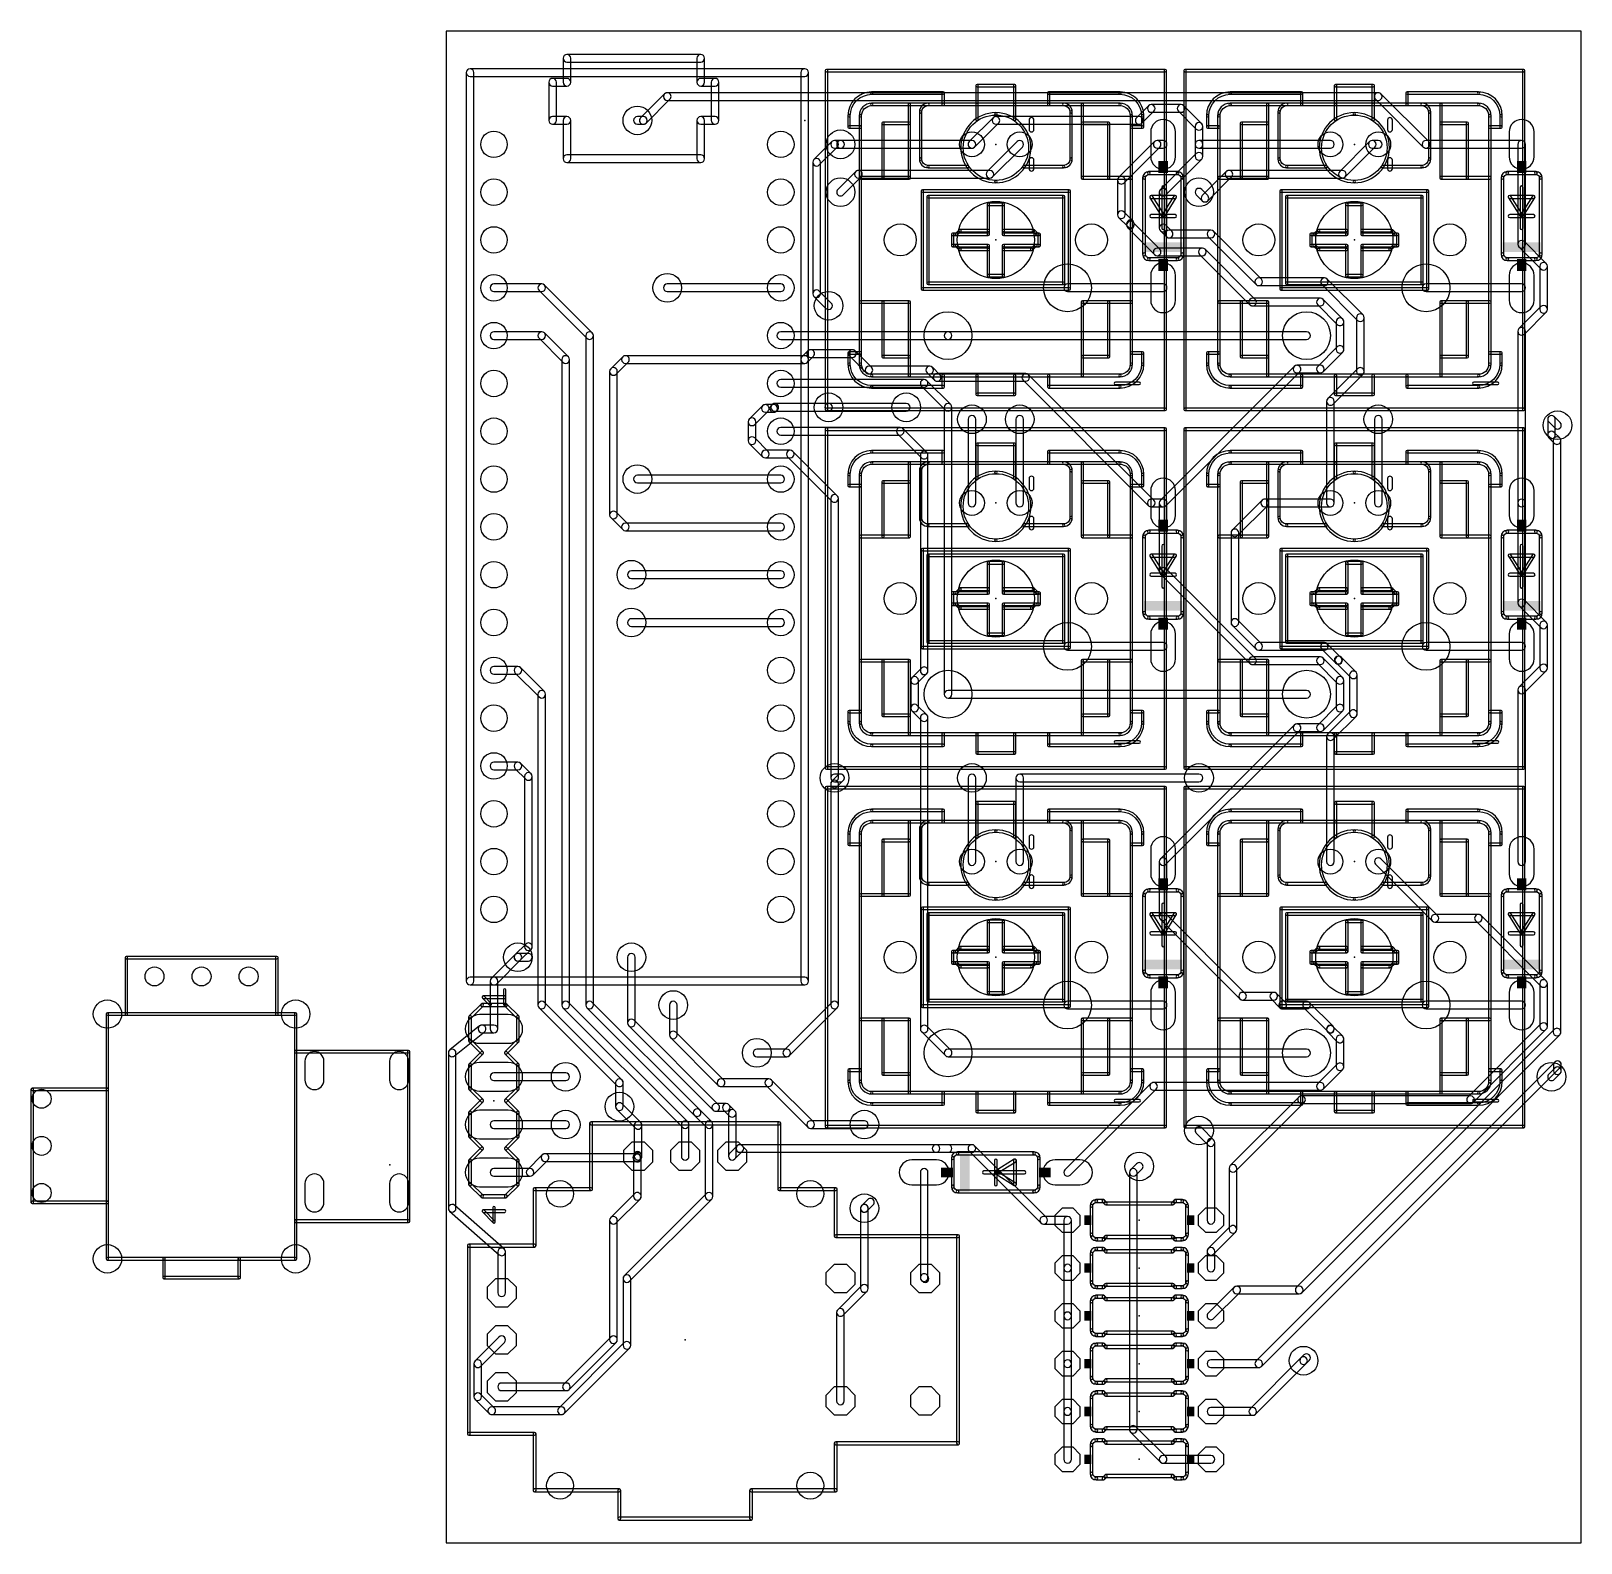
# Model space of a CAD drawing. Extents: x -22.1 to 60.3, y 1.9 to 82.2.
import ezdxf

# ---------------------------------------------------------------- set-up
doc = ezdxf.new("R2010")
doc.units = 0
for name, color, linetype in [('16', 175, 'CONTINUOUS'), ('17', 82, 'CONTINUOUS'), ('18', 82, 'CONTINUOUS'), ('20', 7, 'CONTINUOUS'), ('21', 253, 'CONTINUOUS'), ('23', 7, 'CONTINUOUS')]:
    doc.layers.add(name, color=color, linetype=linetype)

# ---------------------------------------------------------------- blocks, each defined once
blk = doc.blocks.new('RECT')
blk.add_solid([(-0.5, -0.5), (0.5, -0.5), (-0.5, 0.5), (0.5, 0.5)])
blk = doc.blocks.new('LONGP100')
blk.add_lwpolyline([(-0.5, -0.5), (0.5, -0.5, 1), (0.5, 0.5), (-0.5, 0.5, 1)], format="xyb", close=True)
blk = doc.blocks.new('ROUNDP')
blk.add_circle((0, 0), 0.5)
blk = doc.blocks.new('OCTAGONP')
blk.add_lwpolyline([(-0.5, -0.2071), (-0.5, 0.2071), (-0.2071, 0.5), (0.2071, 0.5), (0.5, 0.2071), (0.5, -0.2071), (0.2071, -0.5), (-0.2071, -0.5)], close=True)
blk = doc.blocks.new('ROUNDV')
blk.add_circle((0, 0), 0.5)

msp = doc.modelspace()

# ---------------------------------------------------------------- linework, layer by layer
at = {"layer": '16'}
for points in [[(10.6212, 77.3263), (11.8912, 78.5963, 1), (11.6038, 78.8837), (10.3338, 77.6137, 1)], [(11.7475, 78.5368), (49.53, 78.5368, 1), (49.53, 78.9432), (11.7475, 78.9432, 1)], [(36.9737, 77.3263), (37.6087, 77.9613, 1), (37.3213, 78.2487), (36.6863, 77.6137, 1)], [(37.465, 77.9018), (39.0525, 77.9018, 1), (39.0525, 78.3082), (37.465, 78.3082, 1)], [(38.9088, 77.9613), (39.8613, 77.0088, 1), (40.1487, 77.2962), (39.1962, 78.2487, 1)], [(52.2137, 76.3437), (49.6737, 78.8837, 1), (49.3863, 78.5963), (51.9263, 76.0563, 1)], [(10.16, 77.2668), (10.4775, 77.2668, 1), (10.4775, 77.6732), (10.16, 77.6732, 1)], [(28.0837, 76.0563), (29.3537, 77.3263, 1), (29.0663, 77.6137), (27.7963, 76.3437, 1)], [(29.21, 77.2668), (36.83, 77.2668, 1), (36.83, 77.6732), (29.21, 77.6732, 1)], [(39.8018, 77.1525), (39.8018, 76.2, 1), (40.2082, 76.2), (40.2082, 77.1525, 1)], [(20.4938, 76.3437), (19.5413, 75.3912, 1), (19.8287, 75.1038), (20.7812, 76.0563, 1)], [(20.955, 76.4032), (20.6375, 76.4032, 1), (20.6375, 75.9968), (20.955, 75.9968, 1)], [(20.955, 75.9968), (27.94, 75.9968, 1), (27.94, 76.4032), (20.955, 76.4032, 1)], [(30.3363, 76.3437), (28.7488, 74.7562, 1), (29.0362, 74.4688), (30.6237, 76.0563, 1)], [(37.6388, 76.3437), (35.7338, 74.4387, 1), (36.0212, 74.1513), (37.9262, 76.0563, 1)], [(38.1, 76.4032), (37.7825, 76.4032, 1), (37.7825, 75.9968), (38.1, 75.9968, 1)], [(46.99, 76.4032), (40.005, 76.4032, 1), (40.005, 75.9968), (46.99, 75.9968, 1)], [(39.8018, 76.2), (39.8018, 75.565, 1), (40.2082, 75.565), (40.2082, 76.2, 1)], [(49.0688, 76.3437), (47.4813, 74.7562, 1), (47.7687, 74.4688), (49.3562, 76.0563, 1)], [(49.53, 76.4032), (49.2125, 76.4032, 1), (49.2125, 75.9968), (49.53, 75.9968, 1)], [(57.15, 76.4032), (52.07, 76.4032, 1), (52.07, 75.9968), (57.15, 75.9968, 1)], [(57.3532, 70.8928), (57.3532, 76.2, 1), (56.9468, 76.2), (56.9468, 70.8928, 1)], [(19.4818, 75.2475), (19.4818, 68.2625, 1), (19.8882, 68.2625), (19.8882, 75.2475, 1)], [(39.8613, 75.7087), (37.9563, 73.8037, 1), (38.2437, 73.5163), (40.1487, 75.4213, 1)], [(21.7638, 74.7562), (20.8113, 73.8037, 1), (21.0987, 73.5163), (22.0512, 74.4688, 1)], [(28.8925, 74.8157), (21.9075, 74.8157, 1), (21.9075, 74.4093), (28.8925, 74.4093, 1)], [(35.6743, 74.295), (35.6743, 72.4588, 1), (36.0807, 72.4588), (36.0807, 74.295, 1)], [(41.4488, 74.7562), (40.1788, 73.4862, 1), (40.4662, 73.1988), (41.7362, 74.4688, 1)], [(47.625, 74.8157), (41.5925, 74.8157, 1), (41.5925, 74.4093), (47.625, 74.4093, 1)], [(37.8968, 73.66), (37.8968, 71.755, 1), (38.3032, 71.755), (38.3032, 73.66, 1)], [(40.4662, 73.4862), (40.1487, 73.8037, 1), (39.8613, 73.5163), (40.1788, 73.1988, 1)], [(35.7338, 72.3151), (36.2155, 71.8334, 1), (36.5029, 72.1208), (36.0212, 72.6025, 1)], [(36.156, 71.9771), (36.156, 71.9083, 1), (36.5624, 71.9083), (36.5624, 71.9771, 1)], [(36.2155, 71.7646), (37.6388, 70.3413, 1), (37.9262, 70.6287), (36.5029, 72.052, 1)], [(37.9563, 71.6113), (38.2738, 71.2938, 1), (38.5612, 71.5812), (38.2437, 71.8987, 1)], [(38.4175, 71.2343), (40.64, 71.2343, 1), (40.64, 71.6407), (38.4175, 71.6407, 1)], [(40.4963, 71.2938), (43.0363, 68.7538, 1), (43.3237, 69.0412), (40.7837, 71.5812, 1)], [(58.4621, 69.8681), (57.2937, 71.0365, 1), (57.0063, 70.7491), (58.1747, 69.5807, 1)], [(37.7825, 70.2818), (40.1829, 70.2818, 1), (40.1829, 70.6882), (37.7825, 70.6882, 1)], [(40.0392, 70.3413), (42.7062, 67.6743, 1), (42.9936, 67.9617), (40.3266, 70.6287, 1)], [(58.5216, 67.4356), (58.5216, 69.7244, 1), (58.1152, 69.7244), (58.1152, 67.4356, 1)], [(5.08, 68.7832), (2.54, 68.7832, 1), (2.54, 68.3768), (5.08, 68.3768, 1)], [(7.7637, 66.1837), (5.2237, 68.7237, 1), (4.9363, 68.4363), (7.4763, 65.8963, 1)], [(17.78, 68.7832), (11.7475, 68.7832, 1), (11.7475, 68.3768), (17.78, 68.3768, 1)], [(19.5413, 68.1188), (20.1763, 67.4838, 1), (20.4637, 67.7712), (19.8287, 68.4062, 1)], [(33.02, 68.3768), (38.1, 68.3768, 1), (38.1, 68.7832), (33.02, 68.7832, 1)], [(43.18, 68.6943), (46.6725, 68.6943, 1), (46.6725, 69.1007), (43.18, 69.1007, 1)], [(46.5288, 68.7538), (48.4338, 66.8488, 1), (48.7212, 67.1362), (46.8162, 69.0412, 1)], [(52.07, 68.3768), (57.15, 68.3768, 1), (57.15, 68.7832), (52.07, 68.7832, 1)], [(46.4565, 68.0212), (42.8499, 68.0212, 1), (42.8499, 67.6148), (46.4565, 67.6148, 1)], [(47.6417, 66.9202), (46.6002, 67.9617, 1), (46.3128, 67.6743), (47.3543, 66.6328, 1)], [(57.2937, 66.1235), (58.4621, 67.2919, 1), (58.1747, 67.5793), (57.0063, 66.4109, 1)], [(47.7012, 65.3035), (47.7012, 66.7765, 1), (47.2948, 66.7765), (47.2948, 65.3035, 1)], [(48.3743, 66.9925), (48.3743, 64.135, 1), (48.7807, 64.135), (48.7807, 66.9925, 1)], [(2.54, 65.8368), (5.08, 65.8368, 1), (5.08, 66.2432), (2.54, 66.2432, 1)], [(4.9363, 65.8963), (6.2063, 64.6263, 1), (6.4937, 64.9137), (5.2237, 66.1837, 1)], [(7.8232, 30.48), (7.8232, 66.04, 1), (7.4168, 66.04), (7.4168, 30.48, 1)], [(26.67, 66.2432), (17.78, 66.2432, 1), (17.78, 65.8368), (26.67, 65.8368, 1)], [(45.72, 66.2432), (26.67, 66.2432, 1), (26.67, 65.8368), (45.72, 65.8368, 1)], [(57.3532, 57.15), (57.3532, 66.2672, 1), (56.9468, 66.2672), (56.9468, 57.15, 1)], [(19.2238, 65.2312), (18.9063, 64.9137, 1), (19.1937, 64.6263), (19.5112, 64.9438, 1)], [(21.59, 65.2907), (19.3675, 65.2907, 1), (19.3675, 64.8843), (21.59, 64.8843, 1)], [(22.61, 64.3549), (21.7337, 65.2312, 1), (21.4463, 64.9438), (22.3226, 64.0675, 1)], [(46.6002, 64.1183), (47.6417, 65.1598, 1), (47.3543, 65.4472), (46.3128, 64.4057, 1)], [(6.1468, 64.77), (6.1468, 30.48, 1), (6.5532, 30.48), (6.5532, 64.77, 1)], [(9.3813, 64.9137), (8.7463, 64.2787, 1), (9.0337, 63.9913), (9.6687, 64.6263, 1)], [(8.6868, 64.135), (8.6868, 56.515, 1), (9.0932, 56.515), (9.0932, 64.135, 1)], [(19.05, 64.9732), (9.525, 64.9732, 1), (9.525, 64.5668), (19.05, 64.5668, 1)], [(25.6946, 64.4144), (22.4663, 64.4144, 1), (22.4663, 64.008), (25.6946, 64.008, 1)], [(26.232, 63.9612), (25.8383, 64.3549, 1), (25.5509, 64.0675), (25.9446, 63.6738, 1)], [(38.2437, 57.0063), (45.3557, 64.1183, 1), (45.0683, 64.4057), (37.9563, 57.2937, 1)], [(45.212, 64.0588), (46.4565, 64.0588, 1), (46.4565, 64.4652), (45.212, 64.4652, 1)], [(48.4338, 64.2787), (46.8463, 62.6912, 1), (47.1337, 62.4038), (48.7212, 63.9913, 1)], [(17.78, 63.2968), (25.4, 63.2968, 1), (25.4, 63.7032), (17.78, 63.7032, 1)], [(25.2563, 63.3563), (26.5263, 62.0863, 1), (26.8137, 62.3737), (25.5437, 63.6437, 1)], [(30.7975, 64.0207), (26.0883, 64.0207, 1), (26.0883, 63.6143), (30.7975, 63.6143, 1)], [(37.6087, 57.2937), (30.9412, 63.9612, 1), (30.6538, 63.6738), (37.3213, 57.0063, 1)], [(46.7868, 62.5475), (46.7868, 57.15, 1), (47.1932, 57.15), (47.1932, 62.5475, 1)], [(16.3942, 61.3183), (17.1042, 62.0283, 1), (16.8168, 62.3157), (16.1068, 61.6057, 1)], [(16.9605, 61.9688), (17.4045, 61.9688, 1), (17.4045, 62.3752), (16.9605, 62.3752, 1)], [(17.5482, 62.0283), (17.6062, 62.0863, 1), (17.3188, 62.3737), (17.2608, 62.3157, 1)], [(17.4625, 62.0268), (20.32, 62.0268, 1), (20.32, 62.4332), (17.4625, 62.4332, 1)], [(20.32, 62.0268), (24.4475, 62.0268, 1), (24.4475, 62.4332), (20.32, 62.4332, 1)], [(26.4668, 62.23), (26.4668, 46.99, 1), (26.8732, 46.99), (26.8732, 62.23, 1)], [(28.1432, 57.15), (28.1432, 61.595, 1), (27.7368, 61.595), (27.7368, 57.15, 1)], [(30.6832, 57.15), (30.6832, 61.595, 1), (30.2768, 61.595), (30.2768, 57.15, 1)], [(49.7332, 57.15), (49.7332, 61.595, 1), (49.3268, 61.595), (49.3268, 57.15, 1)], [(58.9407, 60.7568), (58.9407, 61.595, 1), (58.5343, 61.595), (58.5343, 60.7568, 1)], [(58.5938, 61.4513), (58.9113, 61.1338, 1), (59.1987, 61.4212), (58.8812, 61.7387, 1)], [(16.4537, 60.458), (16.4537, 61.462, 1), (16.0473, 61.462), (16.0473, 60.458, 1)], [(17.78, 60.7568), (24.13, 60.7568, 1), (24.13, 61.1632), (17.78, 61.1632, 1)], [(23.9863, 60.8163), (25.2563, 59.5463, 1), (25.5437, 59.8337), (24.2737, 61.1037, 1)], [(59.1733, 60.6084), (58.8812, 60.9005, 1), (58.5938, 60.6131), (58.8859, 60.321, 1)], [(17.1042, 59.8917), (16.3942, 60.6017, 1), (16.1068, 60.3143), (16.8168, 59.6043, 1)], [(59.2328, 29.041), (59.2328, 60.4647, 1), (58.8264, 60.4647), (58.8264, 29.041, 1)], [(18.282, 59.9512), (16.9605, 59.9512, 1), (16.9605, 59.5448), (18.282, 59.5448, 1)], [(20.7812, 57.5362), (18.4257, 59.8917, 1), (18.1383, 59.6043), (20.4938, 57.2488, 1)], [(25.1968, 59.69), (25.1968, 48.2345, 1), (25.6032, 48.2345), (25.6032, 59.69, 1)], [(17.78, 58.6232), (10.16, 58.6232, 1), (10.16, 58.2168), (17.78, 58.2168, 1)], [(20.8407, 42.545), (20.8407, 57.3925, 1), (20.4343, 57.3925), (20.4343, 42.545, 1)], [(38.1, 57.3532), (37.465, 57.3532, 1), (37.465, 56.9468), (38.1, 56.9468, 1)], [(38.3032, 53.5179), (38.3032, 57.15, 1), (37.8968, 57.15), (37.8968, 53.5179, 1)], [(42.0537, 55.4188), (43.6412, 57.0063, 1), (43.3538, 57.2937), (41.7663, 55.7062, 1)], [(43.4975, 56.9468), (46.99, 56.9468, 1), (46.99, 57.3532), (43.4975, 57.3532, 1)], [(57.3532, 51.8428), (57.3532, 57.15, 1), (56.9468, 57.15), (56.9468, 51.8428, 1)], [(8.7463, 56.3713), (9.3813, 55.7363, 1), (9.6687, 56.0237), (9.0337, 56.6587, 1)], [(9.525, 55.6768), (17.78, 55.6768, 1), (17.78, 56.0832), (9.525, 56.0832, 1)], [(42.1132, 50.8), (42.1132, 55.5625, 1), (41.7068, 55.5625), (41.7068, 50.8, 1)], [(9.8425, 53.1368), (17.78, 53.1368, 1), (17.78, 53.5432), (9.8425, 53.5432, 1)], [(42.9936, 48.9117), (38.2437, 53.6616, 1), (37.9563, 53.3742), (42.7062, 48.6243, 1)], [(58.4621, 50.8181), (57.2937, 51.9865, 1), (57.0063, 51.6991), (58.1747, 50.5307, 1)], [(17.78, 51.0032), (9.8425, 51.0032, 1), (9.8425, 50.5968), (17.78, 50.5968, 1)], [(43.3237, 49.6737), (42.0537, 50.9437, 1), (41.7663, 50.6563), (43.0363, 49.3863, 1)], [(58.5216, 48.3856), (58.5216, 50.6744, 1), (58.1152, 50.6744), (58.1152, 48.3856, 1)], [(33.02, 49.3268), (38.1, 49.3268, 1), (38.1, 49.7332), (33.02, 49.7332, 1)], [(46.6725, 49.7332), (43.18, 49.7332, 1), (43.18, 49.3268), (46.6725, 49.3268, 1)], [(47.5454, 48.9445), (46.8162, 49.6737, 1), (46.5288, 49.3863), (47.258, 48.6571, 1)], [(52.07, 49.3268), (57.15, 49.3268, 1), (57.15, 49.7332), (52.07, 49.7332, 1)], [(46.4565, 48.9712), (42.8499, 48.9712, 1), (42.8499, 48.5648), (46.4565, 48.5648, 1)], [(47.6417, 47.8702), (46.6002, 48.9117, 1), (46.3128, 48.6243), (47.3543, 47.5828, 1)], [(47.4295, 49.004), (47.4017, 49.004, 1), (47.4017, 48.5976), (47.4295, 48.5976, 1)], [(48.3529, 48.1648), (47.5732, 48.9445, 1), (47.2858, 48.6571), (48.0655, 47.8774, 1)], [(2.54, 48.0568), (3.81, 48.0568, 1), (3.81, 48.4632), (2.54, 48.4632, 1)], [(3.6663, 48.1163), (4.9363, 46.8463, 1), (5.2237, 47.1337), (3.9537, 48.4037, 1)], [(25.2563, 48.3782), (24.7483, 47.8702, 1), (25.0357, 47.5828), (25.5437, 48.0908, 1)], [(24.6888, 47.7265), (24.6888, 46.2535, 1), (25.0952, 46.2535), (25.0952, 47.7265, 1)], [(47.7012, 46.2535), (47.7012, 47.7265, 1), (47.2948, 47.7265), (47.2948, 46.2535, 1)], [(48.4124, 45.9589), (48.4124, 48.0211, 1), (48.006, 48.0211), (48.006, 45.9589, 1)], [(57.2937, 47.0735), (58.4621, 48.2419, 1), (58.1747, 48.5293), (57.0063, 47.3609, 1)], [(4.8768, 46.99), (4.8768, 30.48, 1), (5.2832, 30.48), (5.2832, 46.99, 1)], [(26.67, 46.7868), (45.72, 46.7868, 1), (45.72, 47.1932), (26.67, 47.1932, 1)], [(57.3532, 38.1), (57.3532, 47.2172, 1), (56.9468, 47.2172), (56.9468, 38.1, 1)], [(24.7483, 46.1098), (25.2563, 45.6018, 1), (25.5437, 45.8892), (25.0357, 46.3972, 1)], [(46.6002, 45.0683), (47.6417, 46.1098, 1), (47.3543, 46.3972), (46.3128, 45.3557, 1)], [(47.1337, 44.596), (48.3529, 45.8152, 1), (48.0655, 46.1026), (46.8463, 44.8834, 1)], [(25.1968, 45.7455), (25.1968, 29.21, 1), (25.6032, 29.21), (25.6032, 45.7455, 1)], [(45.0683, 45.3557), (37.9563, 38.2437, 1), (38.2437, 37.9563), (45.3557, 45.0683, 1)], [(45.212, 45.0088), (46.4565, 45.0088, 1), (46.4565, 45.4152), (45.212, 45.4152, 1)], [(47.1932, 38.1), (47.1932, 44.7397, 1), (46.7868, 44.7397), (46.7868, 38.1, 1)], [(2.54, 42.9768), (3.81, 42.9768, 1), (3.81, 43.3832), (2.54, 43.3832, 1)], [(3.6663, 43.0363), (4.2251, 42.4775, 1), (4.5125, 42.7649), (3.9537, 43.3237, 1)], [(4.1656, 42.6212), (4.1656, 33.5788, 1), (4.572, 33.5788), (4.572, 42.6212, 1)], [(20.7812, 42.0838), (21.0987, 42.4013, 1), (20.8113, 42.6887), (20.4938, 42.3712, 1)], [(20.955, 42.7482), (20.6375, 42.7482, 1), (20.6375, 42.3418), (20.955, 42.3418, 1)], [(20.8407, 30.48), (20.8407, 42.2275, 1), (20.4343, 42.2275), (20.4343, 30.48, 1)], [(28.1432, 38.1), (28.1432, 42.545, 1), (27.7368, 42.545), (27.7368, 38.1, 1)], [(30.6832, 38.1), (30.6832, 42.545, 1), (30.2768, 42.545), (30.2768, 38.1, 1)], [(30.48, 42.3418), (40.005, 42.3418, 1), (40.005, 42.7482), (30.48, 42.7482, 1)], [(37.8968, 38.1), (37.8968, 35.1737, 1), (38.3032, 35.1737), (38.3032, 38.1, 1)], [(52.6845, 35.2329), (49.6737, 38.2437, 1), (49.3863, 37.9563), (52.3971, 34.9455, 1)], [(37.9563, 35.03), (42.1792, 30.8071, 1), (42.4666, 31.0945), (38.2437, 35.3174, 1)], [(54.8536, 35.2924), (52.5408, 35.2924, 1), (52.5408, 34.886), (54.8536, 34.886, 1)], [(58.4621, 31.7681), (54.9973, 35.2329, 1), (54.7099, 34.9455), (58.1747, 31.4807, 1)], [(4.2251, 33.7225), (3.6663, 33.1637, 1), (3.9537, 32.8763), (4.5125, 33.4351, 1)], [(2.6837, 31.6063), (3.9537, 32.8763, 1), (3.6663, 33.1637), (2.3963, 31.8937, 1)], [(3.81, 32.8168), (4.3688, 32.8168, 1), (4.3688, 33.2232), (3.81, 33.2232, 1)], [(10.0457, 29.5275), (10.0457, 33.02, 1), (9.6393, 33.02), (9.6393, 29.5275, 1)], [(2.7432, 29.21), (2.7432, 31.75, 1), (2.3368, 31.75), (2.3368, 29.21, 1)], [(58.5216, 29.3356), (58.5216, 31.6244, 1), (58.1152, 31.6244), (58.1152, 29.3356, 1)], [(9.3512, 26.4962), (5.2237, 30.6237, 1), (4.9363, 30.3363), (9.0638, 26.2088, 1)], [(6.2063, 30.3363), (12.5563, 23.9863, 1), (12.8437, 24.2737), (6.4937, 30.6237, 1)], [(13.4787, 24.9087), (7.7637, 30.6237, 1), (7.4763, 30.3363), (13.1913, 24.6213, 1)], [(11.8618, 30.48), (11.8618, 28.8925, 1), (12.2682, 28.8925), (12.2682, 30.48, 1)], [(18.2412, 27.7963), (20.7812, 30.3363, 1), (20.4938, 30.6237), (17.9538, 28.0837, 1)], [(33.02, 30.2768), (38.1, 30.2768, 1), (38.1, 30.6832), (33.02, 30.6832, 1)], [(42.3229, 30.7476), (43.9792, 30.7476, 1), (43.9792, 31.154), (42.3229, 31.154, 1)], [(43.8355, 30.8071), (44.3063, 30.3363, 1), (44.5937, 30.6237), (44.1229, 31.0945, 1)], [(44.45, 30.2768), (45.72, 30.2768, 1), (45.72, 30.6832), (44.45, 30.6832, 1)], [(45.5763, 30.3363), (46.8463, 29.0663, 1), (47.1337, 29.3537), (45.8637, 30.6237, 1)], [(52.07, 30.2768), (57.15, 30.2768, 1), (57.15, 30.6832), (52.07, 30.6832, 1)], [(14.4712, 25.1862), (9.9862, 29.6712, 1), (9.6988, 29.3838), (14.1838, 24.8988, 1)], [(0.4444, 27.7813), (2.0319, 29.0513, 1), (1.7781, 29.3687), (0.1906, 28.0987, 1)], [(1.905, 29.0068), (2.54, 29.0068, 1), (2.54, 29.4132), (1.905, 29.4132, 1)], [(11.9213, 28.7488), (14.4613, 26.2088, 1), (14.7487, 26.4962), (12.2087, 29.0362, 1)], [(25.2563, 29.0663), (26.5263, 27.7963, 1), (26.8137, 28.0837), (25.5437, 29.3537, 1)], [(45.4738, 15.1979), (59.1733, 28.8974, 1), (58.8859, 29.1847), (45.1865, 15.4853, 1)], [(46.7868, 29.21), (46.7868, 29.1845, 1), (47.1932, 29.1845), (47.1932, 29.21, 1)], [(46.8463, 29.0408), (47.3543, 28.5328, 1), (47.6417, 28.8202), (47.1337, 29.3282, 1)], [(47.2948, 28.6765), (47.2948, 27.2035, 1), (47.7012, 27.2035), (47.7012, 28.6765, 1)], [(54.5773, 25.3071), (58.4621, 29.1919, 1), (58.1747, 29.4793), (54.2899, 25.5945, 1)], [(0.5207, 19.685), (0.5207, 27.94, 1), (0.1143, 27.94), (0.1143, 19.685, 1)], [(16.51, 27.7368), (18.0975, 27.7368, 1), (18.0975, 28.1432), (16.51, 28.1432, 1)], [(26.67, 27.7368), (45.72, 27.7368, 1), (45.72, 28.1432), (26.67, 28.1432, 1)], [(43.3237, 11.2863), (59.1987, 27.1613, 1), (58.9113, 27.4487), (43.0363, 11.5737, 1)], [(47.3543, 27.3472), (46.3128, 26.3057, 1), (46.6002, 26.0183), (47.6417, 27.0598, 1)], [(58.9113, 27.1312), (58.5938, 26.8137, 1), (58.8812, 26.5263), (59.1987, 26.8438, 1)], [(58.8518, 27.305), (58.8518, 26.9875, 1), (59.2582, 26.9875), (59.2582, 27.305, 1)], [(2.54, 26.4668), (6.35, 26.4668, 1), (6.35, 26.8732), (2.54, 26.8732, 1)], [(9.4107, 25.0825), (9.4107, 26.3525, 1), (9.0043, 26.3525), (9.0043, 25.0825, 1)], [(14.605, 26.1493), (17.145, 26.1493, 1), (17.145, 26.5557), (14.605, 26.5557, 1)], [(17.0013, 26.2088), (19.2238, 23.9863, 1), (19.5112, 24.2737), (17.2887, 26.4962, 1)], [(37.4483, 26.3057), (32.8763, 21.7337, 1), (33.1637, 21.4463), (37.7357, 26.0183, 1)], [(46.4565, 26.3652), (37.592, 26.3652, 1), (37.592, 25.9588), (46.4565, 25.9588, 1)], [(41.9521, 21.6622), (45.597, 25.3071, 1), (45.3096, 25.5945), (41.6647, 21.9496, 1)], [(45.4533, 25.2476), (54.4336, 25.2476, 1), (54.4336, 25.654), (45.4533, 25.654, 1)], [(10.3437, 24.2337), (9.3512, 25.2262, 1), (9.0638, 24.9388), (10.0563, 23.9463, 1)], [(14.1137, 24.2737), (13.4787, 24.9087, 1), (13.1913, 24.6213), (13.8263, 23.9863, 1)], [(14.8825, 25.2457), (14.3275, 25.2457, 1), (14.3275, 24.8393), (14.8825, 24.8393, 1)], [(15.3437, 24.8687), (15.0262, 25.1862, 1), (14.7388, 24.8988), (15.0563, 24.5813, 1)], [(15.4032, 22.45), (15.4032, 24.725, 1), (14.9968, 24.725), (14.9968, 22.45, 1)], [(2.54, 23.9268), (6.35, 23.9268, 1), (6.35, 24.3332), (2.54, 24.3332, 1)], [(10.4032, 22.45), (10.4032, 24.09, 1), (9.9968, 24.09), (9.9968, 22.45, 1)], [(12.4968, 24.13), (12.4968, 22.45, 1), (12.9032, 22.45), (12.9032, 24.13, 1)], [(14.1732, 20.32), (14.1732, 24.13, 1), (13.7668, 24.13), (13.7668, 20.32, 1)], [(19.3675, 23.9268), (22.225, 23.9268, 1), (22.225, 24.3332), (19.3675, 24.3332, 1)], [(40.7837, 23.3212), (40.1487, 23.9562, 1), (39.8613, 23.6688), (40.4963, 23.0338, 1)], [(15.4663, 23.0037), (15.0563, 22.5937, 1), (15.3437, 22.3063), (15.7537, 22.7163, 1)], [(26.035, 23.0632), (15.61, 23.0632, 1), (15.61, 22.6568), (26.035, 22.6568, 1)], [(26.035, 22.6568), (26.67, 22.6568, 1), (26.67, 23.0632), (26.035, 23.0632, 1)], [(27.94, 23.0632), (26.035, 23.0632, 1), (26.035, 22.6568), (27.94, 22.6568, 1)], [(31.8937, 19.1937), (28.0837, 23.0037, 1), (27.7963, 22.7163), (31.6063, 18.9063, 1)], [(40.8432, 19.05), (40.8432, 23.1775, 1), (40.4368, 23.1775), (40.4368, 19.05, 1)], [(4.6037, 21.4463), (5.3941, 22.2367, 1), (5.1067, 22.5241), (4.3163, 21.7337, 1)], [(5.2504, 22.1772), (10.1304, 22.1772, 1), (10.1304, 22.5836), (5.2504, 22.5836, 1)], [(10.2741, 22.2367), (10.3437, 22.3063, 1), (10.0563, 22.5937), (9.9867, 22.5241, 1)], [(10.3037, 22.4945), (10.2741, 22.5241, 1), (9.9867, 22.2367), (10.0163, 22.2071, 1)], [(10.0163, 22.3463), (10.0563, 22.3063, 1), (10.3437, 22.5937), (10.3037, 22.6337, 1)], [(10.3632, 20.32), (10.3632, 22.3508, 1), (9.9568, 22.3508), (9.9568, 20.32, 1)], [(2.54, 21.3868), (4.46, 21.3868, 1), (4.46, 21.7932), (2.54, 21.7932, 1)], [(25.1968, 21.59), (25.1968, 16, 1), (25.6032, 16), (25.6032, 21.59, 1)], [(36.6562, 21.4463), (36.9737, 21.7638, 1), (36.6863, 22.0512), (36.3688, 21.7337, 1)], [(36.7157, 7.9375), (36.7157, 21.59, 1), (36.3093, 21.59), (36.3093, 7.9375, 1)], [(42.0116, 18.566), (42.0116, 21.8059, 1), (41.6052, 21.8059), (41.6052, 18.566, 1)], [(3.0842, 17.5226), (0.4517, 19.8376, 1), (0.1833, 19.5324), (2.8158, 17.2174, 1)], [(9.0337, 18.9063), (10.3037, 20.1763, 1), (10.0163, 20.4637), (8.7463, 19.1937, 1)], [(9.7449, 15.8075), (14.1137, 20.1763, 1), (13.8263, 20.4637), (9.4575, 16.0949, 1)], [(22.3637, 19.5363), (22.3687, 19.5413, 1), (22.0813, 19.8287), (22.0763, 19.8237, 1)], [(22.4232, 15.4239), (22.4232, 19.68, 1), (22.0168, 19.68), (22.0168, 15.4239, 1)], [(22.3988, 20.1462), (22.0813, 19.8287, 1), (22.3687, 19.5413), (22.6862, 19.8588, 1)], [(22.3687, 19.5413), (22.6862, 19.8588, 1), (22.3988, 20.1462), (22.0813, 19.8287, 1)], [(9.0932, 12.7), (9.0932, 19.05, 1), (8.6868, 19.05), (8.6868, 12.7, 1)], [(33.02, 19.2532), (31.75, 19.2532, 1), (31.75, 18.8468), (33.02, 18.8468, 1)], [(33.2232, 16.51), (33.2232, 19.05, 1), (32.8168, 19.05), (32.8168, 16.51, 1)], [(40.7837, 17.2539), (41.9521, 18.4223, 1), (41.6647, 18.7097), (40.4963, 17.5413, 1)], [(3.1532, 15.2), (3.1532, 17.37, 1), (2.7468, 17.37), (2.7468, 15.2, 1)], [(40.8432, 16.51), (40.8432, 17.3976, 1), (40.4368, 17.3976), (40.4368, 16.51, 1)], [(33.2232, 13.97), (33.2232, 16.51, 1), (32.8168, 16.51), (32.8168, 13.97, 1)], [(9.8044, 12.4054), (9.8044, 15.9512, 1), (9.398, 15.9512), (9.398, 12.4054, 1)], [(25.2563, 15.8563), (25.3063, 15.8063, 1), (25.5937, 16.0937), (25.5437, 16.1437, 1)], [(21.0937, 14.0103), (22.3637, 15.2803, 1), (22.0763, 15.5676), (20.8063, 14.2976, 1)], [(40.7837, 13.8263), (42.1553, 15.1979, 1), (41.8679, 15.4853), (40.4963, 14.1137, 1)], [(42.0116, 15.1384), (45.3302, 15.1384, 1), (45.3302, 15.5448), (42.0116, 15.5448, 1)], [(21.1532, 9.45), (21.1532, 14.1539, 1), (20.7468, 14.1539), (20.7468, 9.45, 1)], [(33.2232, 11.43), (33.2232, 13.97, 1), (32.8168, 13.97), (32.8168, 11.43, 1)], [(2.8063, 12.8437), (1.5363, 11.5737, 1), (1.8237, 11.2863), (3.0937, 12.5563, 1)], [(6.2695, 8.7863), (9.7449, 12.2617, 1), (9.4575, 12.5491), (5.9821, 9.0737, 1)], [(6.5337, 10.0563), (9.0337, 12.5563, 1), (8.7463, 12.8437), (6.2463, 10.3437, 1)], [(1.4768, 11.43), (1.4768, 9.6739, 1), (1.8832, 9.6739), (1.8832, 11.43, 1)], [(33.2232, 8.89), (33.2232, 11.43, 1), (32.8168, 11.43), (32.8168, 8.89, 1)], [(40.64, 11.2268), (43.18, 11.2268, 1), (43.18, 11.6332), (40.64, 11.6332, 1)], [(43.0062, 8.7463), (45.7049, 11.4451, 1), (45.4176, 11.7324), (42.7188, 9.0337, 1)], [(45.5763, 11.8912), (45.4176, 11.7324, 1), (45.7049, 11.4451), (45.8637, 11.6038, 1)], [(45.7049, 11.4451), (45.8637, 11.6038, 1), (45.5763, 11.8912), (45.4176, 11.7324, 1)], [(2.95, 9.9968), (6.39, 9.9968, 1), (6.39, 10.4032), (2.95, 10.4032, 1)], [(1.5363, 9.5303), (2.2803, 8.7863, 1), (2.5676, 9.0737), (1.8237, 9.8176, 1)], [(2.4239, 8.7268), (6.1258, 8.7268, 1), (6.1258, 9.1332), (2.4239, 9.1332, 1)], [(33.2232, 6.35), (33.2232, 8.89, 1), (32.8168, 8.89), (32.8168, 6.35, 1)], [(40.64, 8.6868), (42.8625, 8.6868, 1), (42.8625, 9.0932), (40.64, 9.0932, 1)], [(38.2437, 6.4937), (36.6562, 8.0812, 1), (36.3688, 7.7938), (37.9563, 6.2063, 1)], [(40.64, 6.5532), (38.1, 6.5532, 1), (38.1, 6.1468), (40.64, 6.1468, 1)]]:
    msp.add_lwpolyline(points, format="xyb", close=True, dxfattribs=at)
at = {"layer": '20'}
for p, q in [((60.305, 82.22), (0, 82.22)), ((0, 82.22), (0, 1.905)), ((60.305, 1.905), (60.305, 82.22)), ((0, 1.905), (60.305, 1.905))]:
    msp.add_line(p, q, dxfattribs=at)
for centre, radius in [((29.21, 71.12), 2.05), ((48.26, 71.12), 2.05), ((24.13, 71.12), 0.85), ((34.29, 71.12), 0.85), ((43.18, 71.12), 0.85), ((53.34, 71.12), 0.85), ((29.21, 52.07), 2.05), ((48.26, 52.07), 2.05), ((24.13, 52.07), 0.85), ((34.29, 52.07), 0.85), ((43.18, 52.07), 0.85), ((53.34, 52.07), 0.85), ((29.21, 33.02), 2.05), ((48.26, 33.02), 2.05), ((24.13, 33.02), 0.85), ((34.29, 33.02), 0.85), ((43.18, 33.02), 0.85), ((53.34, 33.02), 0.85), ((6.05, 20.45), 0.7112), ((19.35, 20.45), 0.7112), ((6.05, 4.95), 0.7112), ((19.35, 4.95), 0.7112)]:
    msp.add_circle(centre, radius, dxfattribs=at)
at = {"layer": '21'}
for points in [[(13.5255, 80.9752), (6.4135, 80.9752, 1), (6.4135, 80.5688), (13.5255, 80.5688, 1)], [(6.2103, 80.772), (6.2103, 79.502, 1), (6.6167, 79.502), (6.6167, 80.772, 1)], [(13.7287, 79.502), (13.7287, 80.772, 1), (13.3223, 80.772), (13.3223, 79.502, 1)], [(19.05, 80.2132), (1.27, 80.2132, 1), (1.27, 79.8068), (19.05, 79.8068, 1)], [(1.0668, 80.01), (1.0668, 31.75, 1), (1.4732, 31.75), (1.4732, 80.01, 1)], [(19.2532, 31.75), (19.2532, 80.01, 1), (18.8468, 80.01), (18.8468, 31.75, 1)], [(20.21, 80.0565), (38.21, 80.0565, 1), (38.21, 80.1835), (20.21, 80.1835, 1)], [(20.2735, 62.12), (20.2735, 80.12, 1), (20.1465, 80.12), (20.1465, 62.12, 1)], [(38.1465, 80.12), (38.1465, 62.12, 1), (38.2735, 62.12), (38.2735, 80.12, 1)], [(39.26, 80.0565), (57.26, 80.0565, 1), (57.26, 80.1835), (39.26, 80.1835, 1)], [(39.3235, 62.12), (39.3235, 80.12, 1), (39.1965, 80.12), (39.1965, 62.12, 1)], [(57.1965, 80.12), (57.1965, 62.12, 1), (57.3235, 62.12), (57.3235, 80.12, 1)], [(6.4135, 79.7052), (5.6515, 79.7052, 1), (5.6515, 79.2988), (6.4135, 79.2988, 1)], [(5.4483, 79.502), (5.4483, 77.47, 1), (5.8547, 77.47), (5.8547, 79.502, 1)], [(14.2875, 79.7052), (13.5255, 79.7052, 1), (13.5255, 79.2988), (14.2875, 79.2988, 1)], [(14.4907, 77.47), (14.4907, 79.502, 1), (14.0843, 79.502), (14.0843, 77.47, 1)], [(28.21, 79.2565), (30.21, 79.2565, 1), (30.21, 79.3835), (28.21, 79.3835, 1)], [(28.2735, 78.32), (28.2735, 79.32, 1), (28.1465, 79.32), (28.1465, 78.32, 1)], [(30.2735, 78.32), (30.2735, 79.32, 1), (30.1465, 79.32), (30.1465, 78.32, 1)], [(47.26, 79.2565), (49.26, 79.2565, 1), (49.26, 79.3835), (47.26, 79.3835, 1)], [(47.3235, 78.32), (47.3235, 79.32, 1), (47.1965, 79.32), (47.1965, 78.32, 1)], [(49.3235, 78.32), (49.3235, 79.32, 1), (49.1965, 79.32), (49.1965, 78.32, 1)], [(22.61, 78.8565, 1), (22.61, 78.9835, 0.4142), (21.3465, 77.72, 1), (21.4735, 77.72, -0.4142)], [(22.61, 78.2565, 1), (22.61, 78.3835, 0.4142), (21.9465, 77.72, 1), (22.0735, 77.72, -0.4142)], [(22.61, 78.8565), (26.41, 78.8565, 1), (26.41, 78.9835), (22.61, 78.9835, 1)], [(22.61, 78.2565), (26.41, 78.2565, 1), (26.41, 78.3835), (22.61, 78.3835, 1)], [(24.5465, 78.32), (24.5465, 77.32, 1), (24.6735, 77.32), (24.6735, 78.32, 1)], [(25.61, 78.2565, 1), (25.61, 78.3835, 0.4142), (25.1465, 77.92, 1), (25.2735, 77.92, -0.4142)], [(26.4735, 78.32), (26.4735, 78.92, 1), (26.3465, 78.92), (26.3465, 78.32, 1)], [(26.41, 78.2565), (28.21, 78.2565, 1), (28.21, 78.3835), (26.41, 78.3835, 1)], [(28.21, 78.2565), (30.21, 78.2565, 1), (30.21, 78.3835), (28.21, 78.3835, 1)], [(28.2735, 77.52), (28.2735, 78.32, 1), (28.1465, 78.32), (28.1465, 77.52, 1)], [(30.21, 78.2565), (32.01, 78.2565, 1), (32.01, 78.3835), (30.21, 78.3835, 1)], [(30.1465, 78.32), (30.1465, 77.52, 1), (30.2735, 77.52), (30.2735, 78.32, 1)], [(32.01, 78.8565), (35.81, 78.8565, 1), (35.81, 78.9835), (32.01, 78.9835, 1)], [(32.0735, 78.32), (32.0735, 78.92, 1), (31.9465, 78.92), (31.9465, 78.32, 1)], [(32.01, 78.2565), (35.81, 78.2565, 1), (35.81, 78.3835), (32.01, 78.3835, 1)], [(33.1465, 77.92, 1), (33.2735, 77.92, 0.4142), (32.81, 78.3835, 1), (32.81, 78.2565, -0.4142)], [(33.7465, 78.32), (33.7465, 77.32, 1), (33.8735, 77.32), (33.8735, 78.32, 1)], [(36.9465, 77.72, 1), (37.0735, 77.72, 0.4142), (35.81, 78.9835, 1), (35.81, 78.8565, -0.4142)], [(36.3465, 77.72, 1), (36.4735, 77.72, 0.4142), (35.81, 78.3835, 1), (35.81, 78.2565, -0.4142)], [(41.66, 78.8565, 1), (41.66, 78.9835, 0.4142), (40.3965, 77.72, 1), (40.5235, 77.72, -0.4142)], [(41.66, 78.2565, 1), (41.66, 78.3835, 0.4142), (40.9965, 77.72, 1), (41.1235, 77.72, -0.4142)], [(41.66, 78.8565), (45.46, 78.8565, 1), (45.46, 78.9835), (41.66, 78.9835, 1)], [(41.66, 78.2565), (45.46, 78.2565, 1), (45.46, 78.3835), (41.66, 78.3835, 1)], [(43.5965, 78.32), (43.5965, 77.32, 1), (43.7235, 77.32), (43.7235, 78.32, 1)], [(44.66, 78.2565, 1), (44.66, 78.3835, 0.4142), (44.1965, 77.92, 1), (44.3235, 77.92, -0.4142)], [(45.5235, 78.32), (45.5235, 78.92, 1), (45.3965, 78.92), (45.3965, 78.32, 1)], [(45.46, 78.2565), (47.26, 78.2565, 1), (47.26, 78.3835), (45.46, 78.3835, 1)], [(47.26, 78.2565), (49.26, 78.2565, 1), (49.26, 78.3835), (47.26, 78.3835, 1)], [(47.3235, 77.52), (47.3235, 78.32, 1), (47.1965, 78.32), (47.1965, 77.52, 1)], [(49.26, 78.2565), (51.06, 78.2565, 1), (51.06, 78.3835), (49.26, 78.3835, 1)], [(49.1965, 78.32), (49.1965, 77.52, 1), (49.3235, 77.52), (49.3235, 78.32, 1)], [(51.06, 78.8565), (54.86, 78.8565, 1), (54.86, 78.9835), (51.06, 78.9835, 1)], [(51.1235, 78.32), (51.1235, 78.92, 1), (50.9965, 78.92), (50.9965, 78.32, 1)], [(51.06, 78.2565), (54.86, 78.2565, 1), (54.86, 78.3835), (51.06, 78.3835, 1)], [(52.1965, 77.92, 1), (52.3235, 77.92, 0.4142), (51.86, 78.3835, 1), (51.86, 78.2565, -0.4142)], [(52.7965, 78.32), (52.7965, 77.32, 1), (52.9235, 77.32), (52.9235, 78.32, 1)], [(55.9965, 77.72, 1), (56.1235, 77.72, 0.4142), (54.86, 78.9835, 1), (54.86, 78.8565, -0.4142)], [(55.3965, 77.72, 1), (55.5235, 77.72, 0.4142), (54.86, 78.3835, 1), (54.86, 78.2565, -0.4142)], [(5.6515, 77.2668), (6.4135, 77.2668, 1), (6.4135, 77.6732), (5.6515, 77.6732, 1)], [(6.2103, 77.47), (6.2103, 75.438, 1), (6.6167, 75.438), (6.6167, 77.47, 1)], [(13.7287, 75.438), (13.7287, 77.47, 1), (13.3223, 77.47), (13.3223, 75.438, 1)], [(13.5255, 77.2668), (14.2875, 77.2668, 1), (14.2875, 77.6732), (13.5255, 77.6732, 1)], [(21.4735, 77.12), (21.4735, 77.72, 1), (21.3465, 77.72), (21.3465, 77.12, 1)], [(22.0735, 77.12), (22.0735, 77.72, 1), (21.9465, 77.72), (21.9465, 77.12, 1)], [(25.2735, 75.42), (25.2735, 77.92, 1), (25.1465, 77.92), (25.1465, 75.42, 1)], [(29.21, 77.7565, 1), (29.21, 77.8835, 1), (29.21, 74.1565, 1), (29.21, 74.2835, -1)], [(29.21, 74.2835, 1), (29.21, 74.1565, 1), (29.21, 77.8835, 1), (29.21, 77.7565, -1)], [(30.9753, 77.4954), (30.9753, 76.9874, 1), (31.2293, 76.9874), (31.2293, 77.4954, 1)], [(33.2735, 75.42), (33.2735, 77.92, 1), (33.1465, 77.92), (33.1465, 75.42, 1)], [(36.3465, 77.72), (36.3465, 77.12, 1), (36.4735, 77.12), (36.4735, 77.72, 1)], [(36.9465, 77.72), (36.9465, 77.12, 1), (37.0735, 77.12), (37.0735, 77.72, 1)], [(40.5235, 77.12), (40.5235, 77.72, 1), (40.3965, 77.72), (40.3965, 77.12, 1)], [(41.1235, 77.12), (41.1235, 77.72, 1), (40.9965, 77.72), (40.9965, 77.12, 1)], [(44.3235, 75.42), (44.3235, 77.92, 1), (44.1965, 77.92), (44.1965, 75.42, 1)], [(48.26, 77.7565, 1), (48.26, 77.8835, 1), (48.26, 74.1565, 1), (48.26, 74.2835, -1)], [(48.26, 74.2835, 1), (48.26, 74.1565, 1), (48.26, 77.8835, 1), (48.26, 77.7565, -1)], [(50.0253, 77.4954), (50.0253, 76.9874, 1), (50.2793, 76.9874), (50.2793, 77.4954, 1)], [(52.3235, 75.42), (52.3235, 77.92, 1), (52.1965, 77.92), (52.1965, 75.42, 1)], [(55.3965, 77.72), (55.3965, 77.12, 1), (55.5235, 77.12), (55.5235, 77.72, 1)], [(55.9965, 77.72), (55.9965, 77.12, 1), (56.1235, 77.12), (56.1235, 77.72, 1)], [(22.01, 77.1835), (21.41, 77.1835, 1), (21.41, 77.0565), (22.01, 77.0565, 1)], [(22.0735, 65.12), (22.0735, 77.12, 1), (21.9465, 77.12), (21.9465, 65.12, 1)], [(23.1465, 77.32), (23.1465, 74.42, 1), (23.2735, 74.42), (23.2735, 77.32, 1)], [(24.61, 77.3835), (23.21, 77.3835, 1), (23.21, 77.2565), (24.61, 77.2565, 1)], [(24.5465, 77.32), (24.5465, 74.42, 1), (24.6735, 74.42), (24.6735, 77.32, 1)], [(33.7465, 77.32), (33.7465, 74.42, 1), (33.8735, 74.42), (33.8735, 77.32, 1)], [(35.21, 77.3835), (33.81, 77.3835, 1), (33.81, 77.2565), (35.21, 77.2565, 1)], [(35.1465, 77.32), (35.1465, 74.42, 1), (35.2735, 74.42), (35.2735, 77.32, 1)], [(36.3465, 77.12), (36.3465, 65.12, 1), (36.4735, 65.12), (36.4735, 77.12, 1)], [(36.41, 77.0565), (37.01, 77.0565, 1), (37.01, 77.1835), (36.41, 77.1835, 1)], [(41.06, 77.1835), (40.46, 77.1835, 1), (40.46, 77.0565), (41.06, 77.0565, 1)], [(41.1235, 65.12), (41.1235, 77.12, 1), (40.9965, 77.12), (40.9965, 65.12, 1)], [(42.1965, 77.32), (42.1965, 74.42, 1), (42.3235, 74.42), (42.3235, 77.32, 1)], [(43.66, 77.3835), (42.26, 77.3835, 1), (42.26, 77.2565), (43.66, 77.2565, 1)], [(43.5965, 77.32), (43.5965, 74.42, 1), (43.7235, 74.42), (43.7235, 77.32, 1)], [(52.7965, 77.32), (52.7965, 74.42, 1), (52.9235, 74.42), (52.9235, 77.32, 1)], [(54.26, 77.3835), (52.86, 77.3835, 1), (52.86, 77.2565), (54.26, 77.2565, 1)], [(54.1965, 77.32), (54.1965, 74.42, 1), (54.3235, 74.42), (54.3235, 77.32, 1)], [(55.3965, 77.12), (55.3965, 65.12, 1), (55.5235, 65.12), (55.5235, 77.12, 1)], [(55.46, 77.0565), (56.06, 77.0565, 1), (56.06, 77.1835), (55.46, 77.1835, 1)], [(6.4135, 75.2348), (13.5255, 75.2348, 1), (13.5255, 75.6412), (6.4135, 75.6412, 1)], [(25.2735, 75.42, 1), (25.1465, 75.42, 0.4142), (25.61, 74.9565, 1), (25.61, 75.0835, -0.4142)], [(25.61, 74.9565), (27.71, 74.9565, 1), (27.71, 75.0835), (25.61, 75.0835, 1)], [(30.71, 74.9565), (32.81, 74.9565, 1), (32.81, 75.0835), (30.71, 75.0835, 1)], [(31.2293, 74.9046), (31.2293, 75.3618, 1), (30.9753, 75.3618), (30.9753, 74.9046, 1)], [(32.81, 75.0835, 1), (32.81, 74.9565, 0.4142), (33.2735, 75.42, 1), (33.1465, 75.42, -0.4142)], [(44.3235, 75.42, 1), (44.1965, 75.42, 0.4142), (44.66, 74.9565, 1), (44.66, 75.0835, -0.4142)], [(44.66, 74.9565), (46.76, 74.9565, 1), (46.76, 75.0835), (44.66, 75.0835, 1)], [(49.76, 74.9565), (51.86, 74.9565, 1), (51.86, 75.0835), (49.76, 75.0835, 1)], [(50.2793, 74.9046), (50.2793, 75.3618, 1), (50.0253, 75.3618), (50.0253, 74.9046, 1)], [(51.86, 75.0835, 1), (51.86, 74.9565, 0.4142), (52.3235, 75.42, 1), (52.1965, 75.42, -0.4142)], [(23.21, 74.4835), (22.01, 74.4835, 1), (22.01, 74.3565), (23.21, 74.3565, 1)], [(24.61, 74.4835), (23.21, 74.4835, 1), (23.21, 74.3565), (24.61, 74.3565, 1)], [(35.21, 74.4835), (33.81, 74.4835, 1), (33.81, 74.3565), (35.21, 74.3565, 1)], [(36.41, 74.4835), (35.21, 74.4835, 1), (35.21, 74.3565), (36.41, 74.3565, 1)], [(37.338, 74.5998, 1), (37.338, 74.7522, 0.4142), (37.0078, 74.422, 1), (37.1602, 74.422, -0.4142)], [(37.1602, 70.358), (37.1602, 74.422, 1), (37.0078, 74.422), (37.0078, 70.358, 1)], [(37.338, 74.5998), (38.862, 74.5998, 1), (38.862, 74.7522), (37.338, 74.7522, 1)], [(39.0398, 74.422, 1), (39.1922, 74.422, 0.4142), (38.862, 74.7522, 1), (38.862, 74.5998, -0.4142)], [(39.1922, 70.358), (39.1922, 74.422, 1), (39.0398, 74.422), (39.0398, 70.358, 1)], [(42.26, 74.4835), (41.06, 74.4835, 1), (41.06, 74.3565), (42.26, 74.3565, 1)], [(43.66, 74.4835), (42.26, 74.4835, 1), (42.26, 74.3565), (43.66, 74.3565, 1)], [(54.26, 74.4835), (52.86, 74.4835, 1), (52.86, 74.3565), (54.26, 74.3565, 1)], [(55.46, 74.4835), (54.26, 74.4835, 1), (54.26, 74.3565), (55.46, 74.3565, 1)], [(56.388, 74.5998, 1), (56.388, 74.7522, 0.4142), (56.0578, 74.422, 1), (56.2102, 74.422, -0.4142)], [(56.2102, 70.358), (56.2102, 74.422, 1), (56.0578, 74.422), (56.0578, 70.358, 1)], [(56.388, 74.5998), (57.912, 74.5998, 1), (57.912, 74.7522), (56.388, 74.7522, 1)], [(58.0898, 74.422, 1), (58.2422, 74.422, 0.4142), (57.912, 74.7522, 1), (57.912, 74.5998, -0.4142)], [(58.2422, 70.358), (58.2422, 74.422, 1), (58.0898, 74.422), (58.0898, 70.358, 1)], [(25.3735, 68.52), (25.3735, 73.72, 1), (25.2465, 73.72), (25.2465, 68.52, 1)], [(25.31, 73.6565), (33.11, 73.6565, 1), (33.11, 73.7835), (25.31, 73.7835, 1)], [(25.6735, 68.82), (25.6735, 73.42, 1), (25.5465, 73.42), (25.5465, 68.82, 1)], [(25.61, 73.3565), (32.81, 73.3565, 1), (32.81, 73.4835), (25.61, 73.4835, 1)], [(32.7465, 73.42), (32.7465, 68.82, 1), (32.8735, 68.82), (32.8735, 73.42, 1)], [(33.0465, 73.72), (33.0465, 68.52, 1), (33.1735, 68.52), (33.1735, 73.72, 1)], [(37.465, 73.3298), (38.735, 73.3298, 1), (38.735, 73.4822), (37.465, 73.4822, 1)], [(38.1646, 72.4304), (37.5296, 73.4464, 1), (37.4004, 73.3656), (38.0354, 72.3496, 1)], [(38.1762, 72.39), (38.1762, 73.914, 1), (38.0238, 73.914), (38.0238, 72.39, 1)], [(38.6704, 73.4464), (38.0354, 72.4304, 1), (38.1646, 72.3496), (38.7996, 73.3656, 1)], [(44.4235, 68.52), (44.4235, 73.72, 1), (44.2965, 73.72), (44.2965, 68.52, 1)], [(44.36, 73.6565), (52.16, 73.6565, 1), (52.16, 73.7835), (44.36, 73.7835, 1)], [(44.7235, 68.82), (44.7235, 73.42, 1), (44.5965, 73.42), (44.5965, 68.82, 1)], [(44.66, 73.3565), (51.86, 73.3565, 1), (51.86, 73.4835), (44.66, 73.4835, 1)], [(51.7965, 73.42), (51.7965, 68.82, 1), (51.9235, 68.82), (51.9235, 73.42, 1)], [(52.0965, 73.72), (52.0965, 68.52, 1), (52.2235, 68.52), (52.2235, 73.72, 1)], [(56.515, 73.3298), (57.785, 73.3298, 1), (57.785, 73.4822), (56.515, 73.4822, 1)], [(57.2146, 72.4304), (56.5796, 73.4464, 1), (56.4504, 73.3656), (57.0854, 72.3496, 1)], [(57.2262, 72.39), (57.2262, 73.914, 1), (57.0738, 73.914), (57.0738, 72.39, 1)], [(57.7204, 73.4464), (57.0854, 72.4304, 1), (57.2146, 72.3496), (57.8496, 73.3656, 1)], [(28.8735, 71.62), (28.8735, 73.02, 1), (28.7465, 73.02), (28.7465, 71.62, 1)], [(28.81, 72.9565), (29.61, 72.9565, 1), (29.61, 73.0835), (28.81, 73.0835, 1)], [(29.5465, 73.02), (29.5465, 71.62, 1), (29.6735, 71.62), (29.6735, 73.02, 1)], [(47.9235, 71.62), (47.9235, 73.02, 1), (47.7965, 73.02), (47.7965, 71.62, 1)], [(47.86, 72.9565), (48.66, 72.9565, 1), (48.66, 73.0835), (47.86, 73.0835, 1)], [(48.5965, 73.02), (48.5965, 71.62, 1), (48.7235, 71.62), (48.7235, 73.02, 1)], [(27.2651, 71.6649), (27.0651, 71.4649, 1), (27.1549, 71.3751), (27.3549, 71.5751, 1)], [(28.81, 71.6835), (27.31, 71.6835, 1), (27.31, 71.5565), (28.81, 71.5565, 1)], [(28.8735, 71.42), (28.8735, 71.62, 1), (28.7465, 71.62), (28.7465, 71.42, 1)], [(29.5465, 71.62), (29.5465, 71.42, 1), (29.6735, 71.42), (29.6735, 71.62, 1)], [(31.21, 71.6835), (29.61, 71.6835, 1), (29.61, 71.5565), (31.21, 71.5565, 1)], [(31.4549, 71.4649), (31.2549, 71.6649, 1), (31.1651, 71.5751), (31.3651, 71.3751, 1)], [(37.465, 72.3138), (38.1, 72.3138, 1), (38.1, 72.4662), (37.465, 72.4662, 1)], [(38.1762, 71.755), (38.1762, 72.39, 1), (38.0238, 72.39), (38.0238, 71.755, 1)], [(38.1, 72.3138), (38.735, 72.3138, 1), (38.735, 72.4662), (38.1, 72.4662, 1)], [(46.3151, 71.6649), (46.1151, 71.4649, 1), (46.2049, 71.3751), (46.4049, 71.5751, 1)], [(47.86, 71.6835), (46.36, 71.6835, 1), (46.36, 71.5565), (47.86, 71.5565, 1)], [(47.9235, 71.42), (47.9235, 71.62, 1), (47.7965, 71.62), (47.7965, 71.42, 1)], [(48.5965, 71.62), (48.5965, 71.42, 1), (48.7235, 71.42), (48.7235, 71.62, 1)], [(50.26, 71.6835), (48.66, 71.6835, 1), (48.66, 71.5565), (50.26, 71.5565, 1)], [(50.5049, 71.4649), (50.3049, 71.6649, 1), (50.2151, 71.5751), (50.4151, 71.3751, 1)], [(56.515, 72.3138), (57.15, 72.3138, 1), (57.15, 72.4662), (56.515, 72.4662, 1)], [(57.2262, 71.755), (57.2262, 72.39, 1), (57.0738, 72.39), (57.0738, 71.755, 1)], [(57.15, 72.3138), (57.785, 72.3138, 1), (57.785, 72.4662), (57.15, 72.4662, 1)], [(26.9735, 70.82), (26.9735, 71.42, 1), (26.8465, 71.42), (26.8465, 70.82, 1)], [(26.91, 71.3565), (27.11, 71.3565, 1), (27.11, 71.4835), (26.91, 71.4835, 1)], [(27.11, 70.8835), (26.91, 70.8835, 1), (26.91, 70.7565), (27.11, 70.7565, 1)], [(27.11, 71.3565), (28.81, 71.3565, 1), (28.81, 71.4835), (27.11, 71.4835, 1)], [(28.81, 70.8835), (27.11, 70.8835, 1), (27.11, 70.7565), (28.81, 70.7565, 1)], [(27.0651, 70.7751), (27.2651, 70.5751, 1), (27.3549, 70.6649), (27.1549, 70.8649, 1)], [(28.8735, 70.62), (28.8735, 70.82, 1), (28.7465, 70.82), (28.7465, 70.62, 1)], [(29.61, 71.3565), (31.41, 71.3565, 1), (31.41, 71.4835), (29.61, 71.4835, 1)], [(31.31, 70.8835), (29.61, 70.8835, 1), (29.61, 70.7565), (31.31, 70.7565, 1)], [(29.5465, 70.82), (29.5465, 70.62, 1), (29.6735, 70.62), (29.6735, 70.82, 1)], [(31.2651, 70.8649), (31.0651, 70.6649, 1), (31.1549, 70.5751), (31.3549, 70.7751, 1)], [(31.51, 70.8835), (31.31, 70.8835, 1), (31.31, 70.7565), (31.51, 70.7565, 1)], [(31.51, 71.4835), (31.41, 71.4835, 1), (31.41, 71.3565), (31.51, 71.3565, 1)], [(31.4465, 71.42), (31.4465, 70.82, 1), (31.5735, 70.82), (31.5735, 71.42, 1)], [(46.0235, 70.82), (46.0235, 71.42, 1), (45.8965, 71.42), (45.8965, 70.82, 1)], [(45.96, 71.3565), (46.16, 71.3565, 1), (46.16, 71.4835), (45.96, 71.4835, 1)], [(46.16, 70.8835), (45.96, 70.8835, 1), (45.96, 70.7565), (46.16, 70.7565, 1)], [(46.16, 71.3565), (47.86, 71.3565, 1), (47.86, 71.4835), (46.16, 71.4835, 1)], [(47.86, 70.8835), (46.16, 70.8835, 1), (46.16, 70.7565), (47.86, 70.7565, 1)], [(46.1151, 70.7751), (46.3151, 70.5751, 1), (46.4049, 70.6649), (46.2049, 70.8649, 1)], [(47.9235, 70.62), (47.9235, 70.82, 1), (47.7965, 70.82), (47.7965, 70.62, 1)], [(48.66, 71.3565), (50.46, 71.3565, 1), (50.46, 71.4835), (48.66, 71.4835, 1)], [(50.36, 70.8835), (48.66, 70.8835, 1), (48.66, 70.7565), (50.36, 70.7565, 1)], [(48.5965, 70.82), (48.5965, 70.62, 1), (48.7235, 70.62), (48.7235, 70.82, 1)], [(50.3151, 70.8649), (50.1151, 70.6649, 1), (50.2049, 70.5751), (50.4049, 70.7751, 1)], [(50.56, 70.8835), (50.36, 70.8835, 1), (50.36, 70.7565), (50.56, 70.7565, 1)], [(50.56, 71.4835), (50.46, 71.4835, 1), (50.46, 71.3565), (50.56, 71.3565, 1)], [(50.4965, 71.42), (50.4965, 70.82, 1), (50.6235, 70.82), (50.6235, 71.42, 1)], [(28.81, 70.6835), (27.31, 70.6835, 1), (27.31, 70.5565), (28.81, 70.5565, 1)], [(28.8735, 69.22), (28.8735, 70.62, 1), (28.7465, 70.62), (28.7465, 69.22, 1)], [(29.5465, 70.62), (29.5465, 69.22, 1), (29.6735, 69.22), (29.6735, 70.62, 1)], [(31.11, 70.6835), (29.61, 70.6835, 1), (29.61, 70.5565), (31.11, 70.5565, 1)], [(37.1602, 70.358, 1), (37.0078, 70.358, 0.4142), (37.338, 70.0278, 1), (37.338, 70.1802, -0.4142)], [(37.338, 70.0278), (38.862, 70.0278, 1), (38.862, 70.1802), (37.338, 70.1802, 1)], [(38.862, 70.1802, 1), (38.862, 70.0278, 0.4142), (39.1922, 70.358, 1), (39.0398, 70.358, -0.4142)], [(47.86, 70.6835), (46.36, 70.6835, 1), (46.36, 70.5565), (47.86, 70.5565, 1)], [(47.9235, 69.22), (47.9235, 70.62, 1), (47.7965, 70.62), (47.7965, 69.22, 1)], [(48.5965, 70.62), (48.5965, 69.22, 1), (48.7235, 69.22), (48.7235, 70.62, 1)], [(50.16, 70.6835), (48.66, 70.6835, 1), (48.66, 70.5565), (50.16, 70.5565, 1)], [(56.2102, 70.358, 1), (56.0578, 70.358, 0.4142), (56.388, 70.0278, 1), (56.388, 70.1802, -0.4142)], [(56.388, 70.0278), (57.912, 70.0278, 1), (57.912, 70.1802), (56.388, 70.1802, 1)], [(57.912, 70.1802, 1), (57.912, 70.0278, 0.4142), (58.2422, 70.358, 1), (58.0898, 70.358, -0.4142)], [(29.61, 69.2835), (28.81, 69.2835, 1), (28.81, 69.1565), (29.61, 69.1565, 1)], [(48.66, 69.2835), (47.86, 69.2835, 1), (47.86, 69.1565), (48.66, 69.1565, 1)], [(33.11, 68.5835), (25.31, 68.5835, 1), (25.31, 68.4565), (33.11, 68.4565, 1)], [(32.81, 68.8835), (25.61, 68.8835, 1), (25.61, 68.7565), (32.81, 68.7565, 1)], [(52.16, 68.5835), (44.36, 68.5835, 1), (44.36, 68.4565), (52.16, 68.4565, 1)], [(51.86, 68.8835), (44.66, 68.8835, 1), (44.66, 68.7565), (51.86, 68.7565, 1)], [(23.21, 67.8835), (22.01, 67.8835, 1), (22.01, 67.7565), (23.21, 67.7565, 1)], [(24.61, 67.8835), (23.21, 67.8835, 1), (23.21, 67.7565), (24.61, 67.7565, 1)], [(23.1465, 67.82), (23.1465, 64.92, 1), (23.2735, 64.92), (23.2735, 67.82, 1)], [(24.5465, 67.82), (24.5465, 64.92, 1), (24.6735, 64.92), (24.6735, 67.82, 1)], [(35.21, 67.8835), (33.81, 67.8835, 1), (33.81, 67.7565), (35.21, 67.7565, 1)], [(33.7465, 67.82), (33.7465, 64.92, 1), (33.8735, 64.92), (33.8735, 67.82, 1)], [(36.41, 67.8835), (35.21, 67.8835, 1), (35.21, 67.7565), (36.41, 67.7565, 1)], [(35.1465, 67.82), (35.1465, 64.92, 1), (35.2735, 64.92), (35.2735, 67.82, 1)], [(42.26, 67.8835), (41.06, 67.8835, 1), (41.06, 67.7565), (42.26, 67.7565, 1)], [(43.66, 67.8835), (42.26, 67.8835, 1), (42.26, 67.7565), (43.66, 67.7565, 1)], [(42.1965, 67.82), (42.1965, 64.92, 1), (42.3235, 64.92), (42.3235, 67.82, 1)], [(43.5965, 67.82), (43.5965, 64.92, 1), (43.7235, 64.92), (43.7235, 67.82, 1)], [(54.26, 67.8835), (52.86, 67.8835, 1), (52.86, 67.7565), (54.26, 67.7565, 1)], [(52.7965, 67.82), (52.7965, 64.92, 1), (52.9235, 64.92), (52.9235, 67.82, 1)], [(55.46, 67.8835), (54.26, 67.8835, 1), (54.26, 67.7565), (55.46, 67.7565, 1)], [(54.1965, 67.82), (54.1965, 64.92, 1), (54.3235, 64.92), (54.3235, 67.82, 1)], [(21.4735, 64.52), (21.4735, 65.12, 1), (21.3465, 65.12), (21.3465, 64.52, 1)], [(22.01, 65.1835), (21.41, 65.1835, 1), (21.41, 65.0565), (22.01, 65.0565, 1)], [(22.0735, 64.52), (22.0735, 65.12, 1), (21.9465, 65.12), (21.9465, 64.52, 1)], [(36.3465, 65.12), (36.3465, 64.52, 1), (36.4735, 64.52), (36.4735, 65.12, 1)], [(36.41, 65.0565), (37.01, 65.0565, 1), (37.01, 65.1835), (36.41, 65.1835, 1)], [(36.9465, 65.12), (36.9465, 64.52, 1), (37.0735, 64.52), (37.0735, 65.12, 1)], [(40.5235, 64.52), (40.5235, 65.12, 1), (40.3965, 65.12), (40.3965, 64.52, 1)], [(41.06, 65.1835), (40.46, 65.1835, 1), (40.46, 65.0565), (41.06, 65.0565, 1)], [(41.1235, 64.52), (41.1235, 65.12, 1), (40.9965, 65.12), (40.9965, 64.52, 1)], [(55.3965, 65.12), (55.3965, 64.52, 1), (55.5235, 64.52), (55.5235, 65.12, 1)], [(55.46, 65.0565), (56.06, 65.0565, 1), (56.06, 65.1835), (55.46, 65.1835, 1)], [(55.9965, 65.12), (55.9965, 64.52, 1), (56.1235, 64.52), (56.1235, 65.12, 1)], [(21.4735, 64.52, 1), (21.3465, 64.52, 0.4142), (22.61, 63.2565, 1), (22.61, 63.3835, -0.4142)], [(22.0735, 64.52, 1), (21.9465, 64.52, 0.4142), (22.61, 63.8565, 1), (22.61, 63.9835, -0.4142)], [(24.61, 64.9835), (23.21, 64.9835, 1), (23.21, 64.8565), (24.61, 64.8565, 1)], [(24.5465, 64.92), (24.5465, 63.92, 1), (24.6735, 63.92), (24.6735, 64.92, 1)], [(33.7465, 64.92), (33.7465, 63.92, 1), (33.8735, 63.92), (33.8735, 64.92, 1)], [(35.21, 64.9835), (33.81, 64.9835, 1), (33.81, 64.8565), (35.21, 64.8565, 1)], [(35.81, 63.3835, 1), (35.81, 63.2565, 0.4142), (37.0735, 64.52, 1), (36.9465, 64.52, -0.4142)], [(35.81, 63.9835, 1), (35.81, 63.8565, 0.4142), (36.4735, 64.52, 1), (36.3465, 64.52, -0.4142)], [(40.5235, 64.52, 1), (40.3965, 64.52, 0.4142), (41.66, 63.2565, 1), (41.66, 63.3835, -0.4142)], [(41.1235, 64.52, 1), (40.9965, 64.52, 0.4142), (41.66, 63.8565, 1), (41.66, 63.9835, -0.4142)], [(43.66, 64.9835), (42.26, 64.9835, 1), (42.26, 64.8565), (43.66, 64.8565, 1)], [(43.5965, 64.92), (43.5965, 63.92, 1), (43.7235, 63.92), (43.7235, 64.92, 1)], [(52.7965, 64.92), (52.7965, 63.92, 1), (52.9235, 63.92), (52.9235, 64.92, 1)], [(54.26, 64.9835), (52.86, 64.9835, 1), (52.86, 64.8565), (54.26, 64.8565, 1)], [(54.86, 63.3835, 1), (54.86, 63.2565, 0.4142), (56.1235, 64.52, 1), (55.9965, 64.52, -0.4142)], [(54.86, 63.9835, 1), (54.86, 63.8565, 0.4142), (55.5235, 64.52, 1), (55.3965, 64.52, -0.4142)], [(26.41, 63.9835), (22.61, 63.9835, 1), (22.61, 63.8565), (26.41, 63.8565, 1)], [(28.21, 63.9835), (26.41, 63.9835, 1), (26.41, 63.8565), (28.21, 63.8565, 1)], [(26.4735, 63.32), (26.4735, 63.92, 1), (26.3465, 63.92), (26.3465, 63.32, 1)], [(32.01, 63.9835), (28.21, 63.9835, 1), (28.21, 63.8565), (32.01, 63.8565, 1)], [(28.2735, 62.92), (28.2735, 63.92, 1), (28.1465, 63.92), (28.1465, 62.92, 1)], [(30.2735, 62.92), (30.2735, 63.92, 1), (30.1465, 63.92), (30.1465, 62.92, 1)], [(35.81, 63.9835), (32.01, 63.9835, 1), (32.01, 63.8565), (35.81, 63.8565, 1)], [(32.0735, 63.32), (32.0735, 63.92, 1), (31.9465, 63.92), (31.9465, 63.32, 1)], [(35.56, 63.4365), (36.83, 63.4365, 1), (36.83, 63.5635), (35.56, 63.5635, 1)], [(45.46, 63.9835), (41.66, 63.9835, 1), (41.66, 63.8565), (45.46, 63.8565, 1)], [(47.26, 63.9835), (45.46, 63.9835, 1), (45.46, 63.8565), (47.26, 63.8565, 1)], [(45.5235, 63.32), (45.5235, 63.92, 1), (45.3965, 63.92), (45.3965, 63.32, 1)], [(51.06, 63.9835), (47.26, 63.9835, 1), (47.26, 63.8565), (51.06, 63.8565, 1)], [(47.3235, 62.92), (47.3235, 63.92, 1), (47.1965, 63.92), (47.1965, 62.92, 1)], [(49.3235, 62.92), (49.3235, 63.92, 1), (49.1965, 63.92), (49.1965, 62.92, 1)], [(54.86, 63.9835), (51.06, 63.9835, 1), (51.06, 63.8565), (54.86, 63.8565, 1)], [(51.1235, 63.32), (51.1235, 63.92, 1), (50.9965, 63.92), (50.9965, 63.32, 1)], [(54.61, 63.4365), (55.88, 63.4365, 1), (55.88, 63.5635), (54.61, 63.5635, 1)], [(26.41, 63.3835), (22.61, 63.3835, 1), (22.61, 63.2565), (26.41, 63.2565, 1)], [(28.21, 62.8565), (30.21, 62.8565, 1), (30.21, 62.9835), (28.21, 62.9835, 1)], [(35.81, 63.3835), (32.01, 63.3835, 1), (32.01, 63.2565), (35.81, 63.2565, 1)], [(45.46, 63.3835), (41.66, 63.3835, 1), (41.66, 63.2565), (45.46, 63.2565, 1)], [(47.26, 62.8565), (49.26, 62.8565, 1), (49.26, 62.9835), (47.26, 62.9835, 1)], [(54.86, 63.3835), (51.06, 63.3835, 1), (51.06, 63.2565), (54.86, 63.2565, 1)], [(38.21, 62.1835), (20.21, 62.1835, 1), (20.21, 62.0565), (38.21, 62.0565, 1)], [(57.26, 62.1835), (39.26, 62.1835, 1), (39.26, 62.0565), (57.26, 62.0565, 1)], [(20.21, 61.0065), (38.21, 61.0065, 1), (38.21, 61.1335), (20.21, 61.1335, 1)], [(20.2735, 43.07), (20.2735, 61.07, 1), (20.1465, 61.07), (20.1465, 43.07, 1)], [(38.1465, 61.07), (38.1465, 43.07, 1), (38.2735, 43.07), (38.2735, 61.07, 1)], [(39.26, 61.0065), (57.26, 61.0065, 1), (57.26, 61.1335), (39.26, 61.1335, 1)], [(39.3235, 43.07), (39.3235, 61.07, 1), (39.1965, 61.07), (39.1965, 43.07, 1)], [(57.1965, 61.07), (57.1965, 43.07, 1), (57.3235, 43.07), (57.3235, 61.07, 1)], [(28.21, 60.2065), (30.21, 60.2065, 1), (30.21, 60.3335), (28.21, 60.3335, 1)], [(28.2735, 59.27), (28.2735, 60.27, 1), (28.1465, 60.27), (28.1465, 59.27, 1)], [(30.2735, 59.27), (30.2735, 60.27, 1), (30.1465, 60.27), (30.1465, 59.27, 1)], [(47.26, 60.2065), (49.26, 60.2065, 1), (49.26, 60.3335), (47.26, 60.3335, 1)], [(47.3235, 59.27), (47.3235, 60.27, 1), (47.1965, 60.27), (47.1965, 59.27, 1)], [(49.3235, 59.27), (49.3235, 60.27, 1), (49.1965, 60.27), (49.1965, 59.27, 1)], [(22.61, 59.8065, 1), (22.61, 59.9335, 0.4142), (21.3465, 58.67, 1), (21.4735, 58.67, -0.4142)], [(22.61, 59.2065, 1), (22.61, 59.3335, 0.4142), (21.9465, 58.67, 1), (22.0735, 58.67, -0.4142)], [(22.61, 59.8065), (26.41, 59.8065, 1), (26.41, 59.9335), (22.61, 59.9335, 1)], [(22.61, 59.2065), (26.41, 59.2065, 1), (26.41, 59.3335), (22.61, 59.3335, 1)], [(24.5465, 59.27), (24.5465, 58.27, 1), (24.6735, 58.27), (24.6735, 59.27, 1)], [(25.61, 59.2065, 1), (25.61, 59.3335, 0.4142), (25.1465, 58.87, 1), (25.2735, 58.87, -0.4142)], [(26.4735, 59.27), (26.4735, 59.87, 1), (26.3465, 59.87), (26.3465, 59.27, 1)], [(26.41, 59.2065), (28.21, 59.2065, 1), (28.21, 59.3335), (26.41, 59.3335, 1)], [(28.21, 59.2065), (30.21, 59.2065, 1), (30.21, 59.3335), (28.21, 59.3335, 1)], [(28.2735, 58.47), (28.2735, 59.27, 1), (28.1465, 59.27), (28.1465, 58.47, 1)], [(30.21, 59.2065), (32.01, 59.2065, 1), (32.01, 59.3335), (30.21, 59.3335, 1)], [(30.1465, 59.27), (30.1465, 58.47, 1), (30.2735, 58.47), (30.2735, 59.27, 1)], [(32.01, 59.8065), (35.81, 59.8065, 1), (35.81, 59.9335), (32.01, 59.9335, 1)], [(32.0735, 59.27), (32.0735, 59.87, 1), (31.9465, 59.87), (31.9465, 59.27, 1)], [(32.01, 59.2065), (35.81, 59.2065, 1), (35.81, 59.3335), (32.01, 59.3335, 1)], [(33.1465, 58.87, 1), (33.2735, 58.87, 0.4142), (32.81, 59.3335, 1), (32.81, 59.2065, -0.4142)], [(33.7465, 59.27), (33.7465, 58.27, 1), (33.8735, 58.27), (33.8735, 59.27, 1)], [(36.9465, 58.67, 1), (37.0735, 58.67, 0.4142), (35.81, 59.9335, 1), (35.81, 59.8065, -0.4142)], [(36.3465, 58.67, 1), (36.4735, 58.67, 0.4142), (35.81, 59.3335, 1), (35.81, 59.2065, -0.4142)], [(41.66, 59.8065, 1), (41.66, 59.9335, 0.4142), (40.3965, 58.67, 1), (40.5235, 58.67, -0.4142)], [(41.66, 59.2065, 1), (41.66, 59.3335, 0.4142), (40.9965, 58.67, 1), (41.1235, 58.67, -0.4142)], [(41.66, 59.8065), (45.46, 59.8065, 1), (45.46, 59.9335), (41.66, 59.9335, 1)], [(41.66, 59.2065), (45.46, 59.2065, 1), (45.46, 59.3335), (41.66, 59.3335, 1)], [(43.5965, 59.27), (43.5965, 58.27, 1), (43.7235, 58.27), (43.7235, 59.27, 1)], [(44.66, 59.2065, 1), (44.66, 59.3335, 0.4142), (44.1965, 58.87, 1), (44.3235, 58.87, -0.4142)], [(45.5235, 59.27), (45.5235, 59.87, 1), (45.3965, 59.87), (45.3965, 59.27, 1)], [(45.46, 59.2065), (47.26, 59.2065, 1), (47.26, 59.3335), (45.46, 59.3335, 1)], [(47.26, 59.2065), (49.26, 59.2065, 1), (49.26, 59.3335), (47.26, 59.3335, 1)], [(47.3235, 58.47), (47.3235, 59.27, 1), (47.1965, 59.27), (47.1965, 58.47, 1)], [(49.26, 59.2065), (51.06, 59.2065, 1), (51.06, 59.3335), (49.26, 59.3335, 1)], [(49.1965, 59.27), (49.1965, 58.47, 1), (49.3235, 58.47), (49.3235, 59.27, 1)], [(51.06, 59.8065), (54.86, 59.8065, 1), (54.86, 59.9335), (51.06, 59.9335, 1)], [(51.1235, 59.27), (51.1235, 59.87, 1), (50.9965, 59.87), (50.9965, 59.27, 1)], [(51.06, 59.2065), (54.86, 59.2065, 1), (54.86, 59.3335), (51.06, 59.3335, 1)], [(52.1965, 58.87, 1), (52.3235, 58.87, 0.4142), (51.86, 59.3335, 1), (51.86, 59.2065, -0.4142)], [(52.7965, 59.27), (52.7965, 58.27, 1), (52.9235, 58.27), (52.9235, 59.27, 1)], [(55.9965, 58.67, 1), (56.1235, 58.67, 0.4142), (54.86, 59.9335, 1), (54.86, 59.8065, -0.4142)], [(55.3965, 58.67, 1), (55.5235, 58.67, 0.4142), (54.86, 59.3335, 1), (54.86, 59.2065, -0.4142)], [(21.4735, 58.07), (21.4735, 58.67, 1), (21.3465, 58.67), (21.3465, 58.07, 1)], [(22.0735, 58.07), (22.0735, 58.67, 1), (21.9465, 58.67), (21.9465, 58.07, 1)], [(25.2735, 56.37), (25.2735, 58.87, 1), (25.1465, 58.87), (25.1465, 56.37, 1)], [(29.21, 58.7065, 1), (29.21, 58.8335, 1), (29.21, 55.1065, 1), (29.21, 55.2335, -1)], [(29.21, 55.2335, 1), (29.21, 55.1065, 1), (29.21, 58.8335, 1), (29.21, 58.7065, -1)], [(30.9753, 58.4454), (30.9753, 57.9374, 1), (31.2293, 57.9374), (31.2293, 58.4454, 1)], [(33.2735, 56.37), (33.2735, 58.87, 1), (33.1465, 58.87), (33.1465, 56.37, 1)], [(36.3465, 58.67), (36.3465, 58.07, 1), (36.4735, 58.07), (36.4735, 58.67, 1)], [(36.9465, 58.67), (36.9465, 58.07, 1), (37.0735, 58.07), (37.0735, 58.67, 1)], [(40.5235, 58.07), (40.5235, 58.67, 1), (40.3965, 58.67), (40.3965, 58.07, 1)], [(41.1235, 58.07), (41.1235, 58.67, 1), (40.9965, 58.67), (40.9965, 58.07, 1)], [(44.3235, 56.37), (44.3235, 58.87, 1), (44.1965, 58.87), (44.1965, 56.37, 1)], [(48.26, 58.7065, 1), (48.26, 58.8335, 1), (48.26, 55.1065, 1), (48.26, 55.2335, -1)], [(48.26, 55.2335, 1), (48.26, 55.1065, 1), (48.26, 58.8335, 1), (48.26, 58.7065, -1)], [(50.0253, 58.4454), (50.0253, 57.9374, 1), (50.2793, 57.9374), (50.2793, 58.4454, 1)], [(52.3235, 56.37), (52.3235, 58.87, 1), (52.1965, 58.87), (52.1965, 56.37, 1)], [(55.3965, 58.67), (55.3965, 58.07, 1), (55.5235, 58.07), (55.5235, 58.67, 1)], [(55.9965, 58.67), (55.9965, 58.07, 1), (56.1235, 58.07), (56.1235, 58.67, 1)], [(22.01, 58.1335), (21.41, 58.1335, 1), (21.41, 58.0065), (22.01, 58.0065, 1)], [(22.0735, 46.07), (22.0735, 58.07, 1), (21.9465, 58.07), (21.9465, 46.07, 1)], [(23.1465, 58.27), (23.1465, 55.37, 1), (23.2735, 55.37), (23.2735, 58.27, 1)], [(24.61, 58.3335), (23.21, 58.3335, 1), (23.21, 58.2065), (24.61, 58.2065, 1)], [(24.5465, 58.27), (24.5465, 55.37, 1), (24.6735, 55.37), (24.6735, 58.27, 1)], [(33.7465, 58.27), (33.7465, 55.37, 1), (33.8735, 55.37), (33.8735, 58.27, 1)], [(35.21, 58.3335), (33.81, 58.3335, 1), (33.81, 58.2065), (35.21, 58.2065, 1)], [(35.1465, 58.27), (35.1465, 55.37, 1), (35.2735, 55.37), (35.2735, 58.27, 1)], [(36.3465, 58.07), (36.3465, 46.07, 1), (36.4735, 46.07), (36.4735, 58.07, 1)], [(36.41, 58.0065), (37.01, 58.0065, 1), (37.01, 58.1335), (36.41, 58.1335, 1)], [(41.06, 58.1335), (40.46, 58.1335, 1), (40.46, 58.0065), (41.06, 58.0065, 1)], [(41.1235, 46.07), (41.1235, 58.07, 1), (40.9965, 58.07), (40.9965, 46.07, 1)], [(42.1965, 58.27), (42.1965, 55.37, 1), (42.3235, 55.37), (42.3235, 58.27, 1)], [(43.66, 58.3335), (42.26, 58.3335, 1), (42.26, 58.2065), (43.66, 58.2065, 1)], [(43.5965, 58.27), (43.5965, 55.37, 1), (43.7235, 55.37), (43.7235, 58.27, 1)], [(52.7965, 58.27), (52.7965, 55.37, 1), (52.9235, 55.37), (52.9235, 58.27, 1)], [(54.26, 58.3335), (52.86, 58.3335, 1), (52.86, 58.2065), (54.26, 58.2065, 1)], [(54.1965, 58.27), (54.1965, 55.37, 1), (54.3235, 55.37), (54.3235, 58.27, 1)], [(55.3965, 58.07), (55.3965, 46.07, 1), (55.5235, 46.07), (55.5235, 58.07, 1)], [(55.46, 58.0065), (56.06, 58.0065, 1), (56.06, 58.1335), (55.46, 58.1335, 1)], [(25.2735, 56.37, 1), (25.1465, 56.37, 0.4142), (25.61, 55.9065, 1), (25.61, 56.0335, -0.4142)], [(25.61, 55.9065), (27.71, 55.9065, 1), (27.71, 56.0335), (25.61, 56.0335, 1)], [(30.71, 55.9065), (32.81, 55.9065, 1), (32.81, 56.0335), (30.71, 56.0335, 1)], [(31.2293, 55.8546), (31.2293, 56.3118, 1), (30.9753, 56.3118), (30.9753, 55.8546, 1)], [(32.81, 56.0335, 1), (32.81, 55.9065, 0.4142), (33.2735, 56.37, 1), (33.1465, 56.37, -0.4142)], [(44.3235, 56.37, 1), (44.1965, 56.37, 0.4142), (44.66, 55.9065, 1), (44.66, 56.0335, -0.4142)], [(44.66, 55.9065), (46.76, 55.9065, 1), (46.76, 56.0335), (44.66, 56.0335, 1)], [(49.76, 55.9065), (51.86, 55.9065, 1), (51.86, 56.0335), (49.76, 56.0335, 1)], [(50.2793, 55.8546), (50.2793, 56.3118, 1), (50.0253, 56.3118), (50.0253, 55.8546, 1)], [(51.86, 56.0335, 1), (51.86, 55.9065, 0.4142), (52.3235, 56.37, 1), (52.1965, 56.37, -0.4142)], [(23.21, 55.4335), (22.01, 55.4335, 1), (22.01, 55.3065), (23.21, 55.3065, 1)], [(24.61, 55.4335), (23.21, 55.4335, 1), (23.21, 55.3065), (24.61, 55.3065, 1)], [(35.21, 55.4335), (33.81, 55.4335, 1), (33.81, 55.3065), (35.21, 55.3065, 1)], [(36.41, 55.4335), (35.21, 55.4335, 1), (35.21, 55.3065), (36.41, 55.3065, 1)], [(37.338, 55.5498, 1), (37.338, 55.7022, 0.4142), (37.0078, 55.372, 1), (37.1602, 55.372, -0.4142)], [(37.1602, 51.308), (37.1602, 55.372, 1), (37.0078, 55.372), (37.0078, 51.308, 1)], [(37.338, 55.5498), (38.862, 55.5498, 1), (38.862, 55.7022), (37.338, 55.7022, 1)], [(39.0398, 55.372, 1), (39.1922, 55.372, 0.4142), (38.862, 55.7022, 1), (38.862, 55.5498, -0.4142)], [(39.1922, 51.308), (39.1922, 55.372, 1), (39.0398, 55.372), (39.0398, 51.308, 1)], [(42.26, 55.4335), (41.06, 55.4335, 1), (41.06, 55.3065), (42.26, 55.3065, 1)], [(43.66, 55.4335), (42.26, 55.4335, 1), (42.26, 55.3065), (43.66, 55.3065, 1)], [(54.26, 55.4335), (52.86, 55.4335, 1), (52.86, 55.3065), (54.26, 55.3065, 1)], [(55.46, 55.4335), (54.26, 55.4335, 1), (54.26, 55.3065), (55.46, 55.3065, 1)], [(56.388, 55.5498, 1), (56.388, 55.7022, 0.4142), (56.0578, 55.372, 1), (56.2102, 55.372, -0.4142)], [(56.2102, 51.308), (56.2102, 55.372, 1), (56.0578, 55.372), (56.0578, 51.308, 1)], [(56.388, 55.5498), (57.912, 55.5498, 1), (57.912, 55.7022), (56.388, 55.7022, 1)], [(58.0898, 55.372, 1), (58.2422, 55.372, 0.4142), (57.912, 55.7022, 1), (57.912, 55.5498, -0.4142)], [(58.2422, 51.308), (58.2422, 55.372, 1), (58.0898, 55.372), (58.0898, 51.308, 1)], [(25.3735, 49.47), (25.3735, 54.67, 1), (25.2465, 54.67), (25.2465, 49.47, 1)], [(25.31, 54.6065), (33.11, 54.6065, 1), (33.11, 54.7335), (25.31, 54.7335, 1)], [(25.6735, 49.77), (25.6735, 54.37, 1), (25.5465, 54.37), (25.5465, 49.77, 1)], [(25.61, 54.3065), (32.81, 54.3065, 1), (32.81, 54.4335), (25.61, 54.4335, 1)], [(32.7465, 54.37), (32.7465, 49.77, 1), (32.8735, 49.77), (32.8735, 54.37, 1)], [(33.0465, 54.67), (33.0465, 49.47, 1), (33.1735, 49.47), (33.1735, 54.67, 1)], [(37.465, 54.2798), (38.735, 54.2798, 1), (38.735, 54.4322), (37.465, 54.4322, 1)], [(38.1646, 53.3804), (37.5296, 54.3964, 1), (37.4004, 54.3156), (38.0354, 53.2996, 1)], [(38.1762, 53.34), (38.1762, 54.864, 1), (38.0238, 54.864), (38.0238, 53.34, 1)], [(38.6704, 54.3964), (38.0354, 53.3804, 1), (38.1646, 53.2996), (38.7996, 54.3156, 1)], [(44.4235, 49.47), (44.4235, 54.67, 1), (44.2965, 54.67), (44.2965, 49.47, 1)], [(44.36, 54.6065), (52.16, 54.6065, 1), (52.16, 54.7335), (44.36, 54.7335, 1)], [(44.7235, 49.77), (44.7235, 54.37, 1), (44.5965, 54.37), (44.5965, 49.77, 1)], [(44.66, 54.3065), (51.86, 54.3065, 1), (51.86, 54.4335), (44.66, 54.4335, 1)], [(51.7965, 54.37), (51.7965, 49.77, 1), (51.9235, 49.77), (51.9235, 54.37, 1)], [(52.0965, 54.67), (52.0965, 49.47, 1), (52.2235, 49.47), (52.2235, 54.67, 1)], [(56.515, 54.2798), (57.785, 54.2798, 1), (57.785, 54.4322), (56.515, 54.4322, 1)], [(57.2146, 53.3804), (56.5796, 54.3964, 1), (56.4504, 54.3156), (57.0854, 53.2996, 1)], [(57.2262, 53.34), (57.2262, 54.864, 1), (57.0738, 54.864), (57.0738, 53.34, 1)], [(57.7204, 54.3964), (57.0854, 53.3804, 1), (57.2146, 53.2996), (57.8496, 54.3156, 1)], [(28.8735, 52.57), (28.8735, 53.97, 1), (28.7465, 53.97), (28.7465, 52.57, 1)], [(28.81, 53.9065), (29.61, 53.9065, 1), (29.61, 54.0335), (28.81, 54.0335, 1)], [(29.5465, 53.97), (29.5465, 52.57, 1), (29.6735, 52.57), (29.6735, 53.97, 1)], [(47.9235, 52.57), (47.9235, 53.97, 1), (47.7965, 53.97), (47.7965, 52.57, 1)], [(47.86, 53.9065), (48.66, 53.9065, 1), (48.66, 54.0335), (47.86, 54.0335, 1)], [(48.5965, 53.97), (48.5965, 52.57, 1), (48.7235, 52.57), (48.7235, 53.97, 1)], [(37.465, 53.2638), (38.1, 53.2638, 1), (38.1, 53.4162), (37.465, 53.4162, 1)], [(38.1762, 52.705), (38.1762, 53.34, 1), (38.0238, 53.34), (38.0238, 52.705, 1)], [(38.1, 53.2638), (38.735, 53.2638, 1), (38.735, 53.4162), (38.1, 53.4162, 1)], [(56.515, 53.2638), (57.15, 53.2638, 1), (57.15, 53.4162), (56.515, 53.4162, 1)], [(57.2262, 52.705), (57.2262, 53.34, 1), (57.0738, 53.34), (57.0738, 52.705, 1)], [(57.15, 53.2638), (57.785, 53.2638, 1), (57.785, 53.4162), (57.15, 53.4162, 1)], [(26.9735, 51.77), (26.9735, 52.37, 1), (26.8465, 52.37), (26.8465, 51.77, 1)], [(26.91, 52.3065), (27.11, 52.3065, 1), (27.11, 52.4335), (26.91, 52.4335, 1)], [(27.2651, 52.6149), (27.0651, 52.4149, 1), (27.1549, 52.3251), (27.3549, 52.5251, 1)], [(27.11, 52.3065), (28.81, 52.3065, 1), (28.81, 52.4335), (27.11, 52.4335, 1)], [(28.81, 52.6335), (27.31, 52.6335, 1), (27.31, 52.5065), (28.81, 52.5065, 1)], [(28.8735, 52.37), (28.8735, 52.57, 1), (28.7465, 52.57), (28.7465, 52.37, 1)], [(29.5465, 52.57), (29.5465, 52.37, 1), (29.6735, 52.37), (29.6735, 52.57, 1)], [(31.21, 52.6335), (29.61, 52.6335, 1), (29.61, 52.5065), (31.21, 52.5065, 1)], [(29.61, 52.3065), (31.41, 52.3065, 1), (31.41, 52.4335), (29.61, 52.4335, 1)], [(31.4549, 52.4149), (31.2549, 52.6149, 1), (31.1651, 52.5251), (31.3651, 52.3251, 1)], [(31.51, 52.4335), (31.41, 52.4335, 1), (31.41, 52.3065), (31.51, 52.3065, 1)], [(31.4465, 52.37), (31.4465, 51.77, 1), (31.5735, 51.77), (31.5735, 52.37, 1)], [(46.0235, 51.77), (46.0235, 52.37, 1), (45.8965, 52.37), (45.8965, 51.77, 1)], [(45.96, 52.3065), (46.16, 52.3065, 1), (46.16, 52.4335), (45.96, 52.4335, 1)], [(46.3151, 52.6149), (46.1151, 52.4149, 1), (46.2049, 52.3251), (46.4049, 52.5251, 1)], [(46.16, 52.3065), (47.86, 52.3065, 1), (47.86, 52.4335), (46.16, 52.4335, 1)], [(47.86, 52.6335), (46.36, 52.6335, 1), (46.36, 52.5065), (47.86, 52.5065, 1)], [(47.9235, 52.37), (47.9235, 52.57, 1), (47.7965, 52.57), (47.7965, 52.37, 1)], [(48.5965, 52.57), (48.5965, 52.37, 1), (48.7235, 52.37), (48.7235, 52.57, 1)], [(50.26, 52.6335), (48.66, 52.6335, 1), (48.66, 52.5065), (50.26, 52.5065, 1)], [(48.66, 52.3065), (50.46, 52.3065, 1), (50.46, 52.4335), (48.66, 52.4335, 1)], [(50.5049, 52.4149), (50.3049, 52.6149, 1), (50.2151, 52.5251), (50.4151, 52.3251, 1)], [(50.56, 52.4335), (50.46, 52.4335, 1), (50.46, 52.3065), (50.56, 52.3065, 1)], [(50.4965, 52.37), (50.4965, 51.77, 1), (50.6235, 51.77), (50.6235, 52.37, 1)], [(27.11, 51.8335), (26.91, 51.8335, 1), (26.91, 51.7065), (27.11, 51.7065, 1)], [(28.81, 51.8335), (27.11, 51.8335, 1), (27.11, 51.7065), (28.81, 51.7065, 1)], [(27.0651, 51.7251), (27.2651, 51.5251, 1), (27.3549, 51.6149), (27.1549, 51.8149, 1)], [(28.81, 51.6335), (27.31, 51.6335, 1), (27.31, 51.5065), (28.81, 51.5065, 1)], [(28.8735, 51.57), (28.8735, 51.77, 1), (28.7465, 51.77), (28.7465, 51.57, 1)], [(28.8735, 50.17), (28.8735, 51.57, 1), (28.7465, 51.57), (28.7465, 50.17, 1)], [(31.31, 51.8335), (29.61, 51.8335, 1), (29.61, 51.7065), (31.31, 51.7065, 1)], [(29.5465, 51.77), (29.5465, 51.57, 1), (29.6735, 51.57), (29.6735, 51.77, 1)], [(29.5465, 51.57), (29.5465, 50.17, 1), (29.6735, 50.17), (29.6735, 51.57, 1)], [(31.11, 51.6335), (29.61, 51.6335, 1), (29.61, 51.5065), (31.11, 51.5065, 1)], [(31.2651, 51.8149), (31.0651, 51.6149, 1), (31.1549, 51.5251), (31.3549, 51.7251, 1)], [(31.51, 51.8335), (31.31, 51.8335, 1), (31.31, 51.7065), (31.51, 51.7065, 1)], [(37.1602, 51.308, 1), (37.0078, 51.308, 0.4142), (37.338, 50.9778, 1), (37.338, 51.1302, -0.4142)], [(37.338, 50.9778), (38.862, 50.9778, 1), (38.862, 51.1302), (37.338, 51.1302, 1)], [(38.862, 51.1302, 1), (38.862, 50.9778, 0.4142), (39.1922, 51.308, 1), (39.0398, 51.308, -0.4142)], [(46.16, 51.8335), (45.96, 51.8335, 1), (45.96, 51.7065), (46.16, 51.7065, 1)], [(47.86, 51.8335), (46.16, 51.8335, 1), (46.16, 51.7065), (47.86, 51.7065, 1)], [(46.1151, 51.7251), (46.3151, 51.5251, 1), (46.4049, 51.6149), (46.2049, 51.8149, 1)], [(47.86, 51.6335), (46.36, 51.6335, 1), (46.36, 51.5065), (47.86, 51.5065, 1)], [(47.9235, 51.57), (47.9235, 51.77, 1), (47.7965, 51.77), (47.7965, 51.57, 1)], [(47.9235, 50.17), (47.9235, 51.57, 1), (47.7965, 51.57), (47.7965, 50.17, 1)], [(50.36, 51.8335), (48.66, 51.8335, 1), (48.66, 51.7065), (50.36, 51.7065, 1)], [(48.5965, 51.77), (48.5965, 51.57, 1), (48.7235, 51.57), (48.7235, 51.77, 1)], [(48.5965, 51.57), (48.5965, 50.17, 1), (48.7235, 50.17), (48.7235, 51.57, 1)], [(50.16, 51.6335), (48.66, 51.6335, 1), (48.66, 51.5065), (50.16, 51.5065, 1)], [(50.3151, 51.8149), (50.1151, 51.6149, 1), (50.2049, 51.5251), (50.4049, 51.7251, 1)], [(50.56, 51.8335), (50.36, 51.8335, 1), (50.36, 51.7065), (50.56, 51.7065, 1)], [(56.2102, 51.308, 1), (56.0578, 51.308, 0.4142), (56.388, 50.9778, 1), (56.388, 51.1302, -0.4142)], [(56.388, 50.9778), (57.912, 50.9778, 1), (57.912, 51.1302), (56.388, 51.1302, 1)], [(57.912, 51.1302, 1), (57.912, 50.9778, 0.4142), (58.2422, 51.308, 1), (58.0898, 51.308, -0.4142)], [(33.11, 49.5335), (25.31, 49.5335, 1), (25.31, 49.4065), (33.11, 49.4065, 1)], [(32.81, 49.8335), (25.61, 49.8335, 1), (25.61, 49.7065), (32.81, 49.7065, 1)], [(29.61, 50.2335), (28.81, 50.2335, 1), (28.81, 50.1065), (29.61, 50.1065, 1)], [(52.16, 49.5335), (44.36, 49.5335, 1), (44.36, 49.4065), (52.16, 49.4065, 1)], [(51.86, 49.8335), (44.66, 49.8335, 1), (44.66, 49.7065), (51.86, 49.7065, 1)], [(48.66, 50.2335), (47.86, 50.2335, 1), (47.86, 50.1065), (48.66, 50.1065, 1)], [(23.21, 48.8335), (22.01, 48.8335, 1), (22.01, 48.7065), (23.21, 48.7065, 1)], [(24.61, 48.8335), (23.21, 48.8335, 1), (23.21, 48.7065), (24.61, 48.7065, 1)], [(23.1465, 48.77), (23.1465, 45.87, 1), (23.2735, 45.87), (23.2735, 48.77, 1)], [(24.5465, 48.77), (24.5465, 45.87, 1), (24.6735, 45.87), (24.6735, 48.77, 1)], [(35.21, 48.8335), (33.81, 48.8335, 1), (33.81, 48.7065), (35.21, 48.7065, 1)], [(33.7465, 48.77), (33.7465, 45.87, 1), (33.8735, 45.87), (33.8735, 48.77, 1)], [(36.41, 48.8335), (35.21, 48.8335, 1), (35.21, 48.7065), (36.41, 48.7065, 1)], [(35.1465, 48.77), (35.1465, 45.87, 1), (35.2735, 45.87), (35.2735, 48.77, 1)], [(42.26, 48.8335), (41.06, 48.8335, 1), (41.06, 48.7065), (42.26, 48.7065, 1)], [(43.66, 48.8335), (42.26, 48.8335, 1), (42.26, 48.7065), (43.66, 48.7065, 1)], [(42.1965, 48.77), (42.1965, 45.87, 1), (42.3235, 45.87), (42.3235, 48.77, 1)], [(43.5965, 48.77), (43.5965, 45.87, 1), (43.7235, 45.87), (43.7235, 48.77, 1)], [(54.26, 48.8335), (52.86, 48.8335, 1), (52.86, 48.7065), (54.26, 48.7065, 1)], [(52.7965, 48.77), (52.7965, 45.87, 1), (52.9235, 45.87), (52.9235, 48.77, 1)], [(55.46, 48.8335), (54.26, 48.8335, 1), (54.26, 48.7065), (55.46, 48.7065, 1)], [(54.1965, 48.77), (54.1965, 45.87, 1), (54.3235, 45.87), (54.3235, 48.77, 1)], [(21.4735, 45.47), (21.4735, 46.07, 1), (21.3465, 46.07), (21.3465, 45.47, 1)], [(22.01, 46.1335), (21.41, 46.1335, 1), (21.41, 46.0065), (22.01, 46.0065, 1)], [(22.0735, 45.47), (22.0735, 46.07, 1), (21.9465, 46.07), (21.9465, 45.47, 1)], [(36.3465, 46.07), (36.3465, 45.47, 1), (36.4735, 45.47), (36.4735, 46.07, 1)], [(36.41, 46.0065), (37.01, 46.0065, 1), (37.01, 46.1335), (36.41, 46.1335, 1)], [(36.9465, 46.07), (36.9465, 45.47, 1), (37.0735, 45.47), (37.0735, 46.07, 1)], [(40.5235, 45.47), (40.5235, 46.07, 1), (40.3965, 46.07), (40.3965, 45.47, 1)], [(41.06, 46.1335), (40.46, 46.1335, 1), (40.46, 46.0065), (41.06, 46.0065, 1)], [(41.1235, 45.47), (41.1235, 46.07, 1), (40.9965, 46.07), (40.9965, 45.47, 1)], [(55.3965, 46.07), (55.3965, 45.47, 1), (55.5235, 45.47), (55.5235, 46.07, 1)], [(55.46, 46.0065), (56.06, 46.0065, 1), (56.06, 46.1335), (55.46, 46.1335, 1)], [(55.9965, 46.07), (55.9965, 45.47, 1), (56.1235, 45.47), (56.1235, 46.07, 1)], [(21.4735, 45.47, 1), (21.3465, 45.47, 0.4142), (22.61, 44.2065, 1), (22.61, 44.3335, -0.4142)], [(22.0735, 45.47, 1), (21.9465, 45.47, 0.4142), (22.61, 44.8065, 1), (22.61, 44.9335, -0.4142)], [(24.61, 45.9335), (23.21, 45.9335, 1), (23.21, 45.8065), (24.61, 45.8065, 1)], [(24.5465, 45.87), (24.5465, 44.87, 1), (24.6735, 44.87), (24.6735, 45.87, 1)], [(33.7465, 45.87), (33.7465, 44.87, 1), (33.8735, 44.87), (33.8735, 45.87, 1)], [(35.21, 45.9335), (33.81, 45.9335, 1), (33.81, 45.8065), (35.21, 45.8065, 1)], [(35.81, 44.3335, 1), (35.81, 44.2065, 0.4142), (37.0735, 45.47, 1), (36.9465, 45.47, -0.4142)], [(35.81, 44.9335, 1), (35.81, 44.8065, 0.4142), (36.4735, 45.47, 1), (36.3465, 45.47, -0.4142)], [(40.5235, 45.47, 1), (40.3965, 45.47, 0.4142), (41.66, 44.2065, 1), (41.66, 44.3335, -0.4142)], [(41.1235, 45.47, 1), (40.9965, 45.47, 0.4142), (41.66, 44.8065, 1), (41.66, 44.9335, -0.4142)], [(43.66, 45.9335), (42.26, 45.9335, 1), (42.26, 45.8065), (43.66, 45.8065, 1)], [(43.5965, 45.87), (43.5965, 44.87, 1), (43.7235, 44.87), (43.7235, 45.87, 1)], [(52.7965, 45.87), (52.7965, 44.87, 1), (52.9235, 44.87), (52.9235, 45.87, 1)], [(54.26, 45.9335), (52.86, 45.9335, 1), (52.86, 45.8065), (54.26, 45.8065, 1)], [(54.86, 44.3335, 1), (54.86, 44.2065, 0.4142), (56.1235, 45.47, 1), (55.9965, 45.47, -0.4142)], [(54.86, 44.9335, 1), (54.86, 44.8065, 0.4142), (55.5235, 45.47, 1), (55.3965, 45.47, -0.4142)], [(26.41, 44.9335), (22.61, 44.9335, 1), (22.61, 44.8065), (26.41, 44.8065, 1)], [(28.21, 44.9335), (26.41, 44.9335, 1), (26.41, 44.8065), (28.21, 44.8065, 1)], [(26.4735, 44.27), (26.4735, 44.87, 1), (26.3465, 44.87), (26.3465, 44.27, 1)], [(32.01, 44.9335), (28.21, 44.9335, 1), (28.21, 44.8065), (32.01, 44.8065, 1)], [(28.2735, 43.87), (28.2735, 44.87, 1), (28.1465, 44.87), (28.1465, 43.87, 1)], [(30.2735, 43.87), (30.2735, 44.87, 1), (30.1465, 44.87), (30.1465, 43.87, 1)], [(35.81, 44.9335), (32.01, 44.9335, 1), (32.01, 44.8065), (35.81, 44.8065, 1)], [(32.0735, 44.27), (32.0735, 44.87, 1), (31.9465, 44.87), (31.9465, 44.27, 1)], [(35.56, 44.3865), (36.83, 44.3865, 1), (36.83, 44.5135), (35.56, 44.5135, 1)], [(45.46, 44.9335), (41.66, 44.9335, 1), (41.66, 44.8065), (45.46, 44.8065, 1)], [(47.26, 44.9335), (45.46, 44.9335, 1), (45.46, 44.8065), (47.26, 44.8065, 1)], [(45.5235, 44.27), (45.5235, 44.87, 1), (45.3965, 44.87), (45.3965, 44.27, 1)], [(51.06, 44.9335), (47.26, 44.9335, 1), (47.26, 44.8065), (51.06, 44.8065, 1)], [(47.3235, 43.87), (47.3235, 44.87, 1), (47.1965, 44.87), (47.1965, 43.87, 1)], [(49.3235, 43.87), (49.3235, 44.87, 1), (49.1965, 44.87), (49.1965, 43.87, 1)], [(54.86, 44.9335), (51.06, 44.9335, 1), (51.06, 44.8065), (54.86, 44.8065, 1)], [(51.1235, 44.27), (51.1235, 44.87, 1), (50.9965, 44.87), (50.9965, 44.27, 1)], [(54.61, 44.3865), (55.88, 44.3865, 1), (55.88, 44.5135), (54.61, 44.5135, 1)], [(26.41, 44.3335), (22.61, 44.3335, 1), (22.61, 44.2065), (26.41, 44.2065, 1)], [(28.21, 43.8065), (30.21, 43.8065, 1), (30.21, 43.9335), (28.21, 43.9335, 1)], [(35.81, 44.3335), (32.01, 44.3335, 1), (32.01, 44.2065), (35.81, 44.2065, 1)], [(45.46, 44.3335), (41.66, 44.3335, 1), (41.66, 44.2065), (45.46, 44.2065, 1)], [(47.26, 43.8065), (49.26, 43.8065, 1), (49.26, 43.9335), (47.26, 43.9335, 1)], [(54.86, 44.3335), (51.06, 44.3335, 1), (51.06, 44.2065), (54.86, 44.2065, 1)], [(38.21, 43.1335), (20.21, 43.1335, 1), (20.21, 43.0065), (38.21, 43.0065, 1)], [(57.26, 43.1335), (39.26, 43.1335, 1), (39.26, 43.0065), (57.26, 43.0065, 1)], [(20.21, 41.9565), (38.21, 41.9565, 1), (38.21, 42.0835), (20.21, 42.0835, 1)], [(20.2735, 24.02), (20.2735, 42.02, 1), (20.1465, 42.02), (20.1465, 24.02, 1)], [(38.1465, 42.02), (38.1465, 24.02, 1), (38.2735, 24.02), (38.2735, 42.02, 1)], [(39.26, 41.9565), (57.26, 41.9565, 1), (57.26, 42.0835), (39.26, 42.0835, 1)], [(39.3235, 24.02), (39.3235, 42.02, 1), (39.1965, 42.02), (39.1965, 24.02, 1)], [(57.1965, 42.02), (57.1965, 24.02, 1), (57.3235, 24.02), (57.3235, 42.02, 1)], [(28.21, 41.1565), (30.21, 41.1565, 1), (30.21, 41.2835), (28.21, 41.2835, 1)], [(28.2735, 40.22), (28.2735, 41.22, 1), (28.1465, 41.22), (28.1465, 40.22, 1)], [(30.2735, 40.22), (30.2735, 41.22, 1), (30.1465, 41.22), (30.1465, 40.22, 1)], [(47.26, 41.1565), (49.26, 41.1565, 1), (49.26, 41.2835), (47.26, 41.2835, 1)], [(47.3235, 40.22), (47.3235, 41.22, 1), (47.1965, 41.22), (47.1965, 40.22, 1)], [(49.3235, 40.22), (49.3235, 41.22, 1), (49.1965, 41.22), (49.1965, 40.22, 1)], [(22.61, 40.7565, 1), (22.61, 40.8835, 0.4142), (21.3465, 39.62, 1), (21.4735, 39.62, -0.4142)], [(22.61, 40.7565), (26.41, 40.7565, 1), (26.41, 40.8835), (22.61, 40.8835, 1)], [(26.4735, 40.22), (26.4735, 40.82, 1), (26.3465, 40.82), (26.3465, 40.22, 1)], [(32.01, 40.7565), (35.81, 40.7565, 1), (35.81, 40.8835), (32.01, 40.8835, 1)], [(32.0735, 40.22), (32.0735, 40.82, 1), (31.9465, 40.82), (31.9465, 40.22, 1)], [(36.9465, 39.62, 1), (37.0735, 39.62, 0.4142), (35.81, 40.8835, 1), (35.81, 40.7565, -0.4142)], [(41.66, 40.7565, 1), (41.66, 40.8835, 0.4142), (40.3965, 39.62, 1), (40.5235, 39.62, -0.4142)], [(41.66, 40.7565), (45.46, 40.7565, 1), (45.46, 40.8835), (41.66, 40.8835, 1)], [(45.5235, 40.22), (45.5235, 40.82, 1), (45.3965, 40.82), (45.3965, 40.22, 1)], [(51.06, 40.7565), (54.86, 40.7565, 1), (54.86, 40.8835), (51.06, 40.8835, 1)], [(51.1235, 40.22), (51.1235, 40.82, 1), (50.9965, 40.82), (50.9965, 40.22, 1)], [(55.9965, 39.62, 1), (56.1235, 39.62, 0.4142), (54.86, 40.8835, 1), (54.86, 40.7565, -0.4142)], [(21.4735, 39.02), (21.4735, 39.62, 1), (21.3465, 39.62), (21.3465, 39.02, 1)], [(22.61, 40.1565, 1), (22.61, 40.2835, 0.4142), (21.9465, 39.62, 1), (22.0735, 39.62, -0.4142)], [(22.0735, 39.02), (22.0735, 39.62, 1), (21.9465, 39.62), (21.9465, 39.02, 1)], [(22.61, 40.1565), (26.41, 40.1565, 1), (26.41, 40.2835), (22.61, 40.2835, 1)], [(24.5465, 40.22), (24.5465, 39.22, 1), (24.6735, 39.22), (24.6735, 40.22, 1)], [(25.61, 40.1565, 1), (25.61, 40.2835, 0.4142), (25.1465, 39.82, 1), (25.2735, 39.82, -0.4142)], [(25.2735, 37.32), (25.2735, 39.82, 1), (25.1465, 39.82), (25.1465, 37.32, 1)], [(26.41, 40.1565), (28.21, 40.1565, 1), (28.21, 40.2835), (26.41, 40.2835, 1)], [(29.21, 39.6565, 1), (29.21, 39.7835, 1), (29.21, 36.0565, 1), (29.21, 36.1835, -1)], [(28.21, 40.1565), (30.21, 40.1565, 1), (30.21, 40.2835), (28.21, 40.2835, 1)], [(28.2735, 39.42), (28.2735, 40.22, 1), (28.1465, 40.22), (28.1465, 39.42, 1)], [(29.21, 36.1835, 1), (29.21, 36.0565, 1), (29.21, 39.7835, 1), (29.21, 39.6565, -1)], [(30.21, 40.1565), (32.01, 40.1565, 1), (32.01, 40.2835), (30.21, 40.2835, 1)], [(30.1465, 40.22), (30.1465, 39.42, 1), (30.2735, 39.42), (30.2735, 40.22, 1)], [(32.01, 40.1565), (35.81, 40.1565, 1), (35.81, 40.2835), (32.01, 40.2835, 1)], [(33.1465, 39.82, 1), (33.2735, 39.82, 0.4142), (32.81, 40.2835, 1), (32.81, 40.1565, -0.4142)], [(33.2735, 37.32), (33.2735, 39.82, 1), (33.1465, 39.82), (33.1465, 37.32, 1)], [(33.7465, 40.22), (33.7465, 39.22, 1), (33.8735, 39.22), (33.8735, 40.22, 1)], [(36.3465, 39.62, 1), (36.4735, 39.62, 0.4142), (35.81, 40.2835, 1), (35.81, 40.1565, -0.4142)], [(36.3465, 39.62), (36.3465, 39.02, 1), (36.4735, 39.02), (36.4735, 39.62, 1)], [(36.9465, 39.62), (36.9465, 39.02, 1), (37.0735, 39.02), (37.0735, 39.62, 1)], [(40.5235, 39.02), (40.5235, 39.62, 1), (40.3965, 39.62), (40.3965, 39.02, 1)], [(41.66, 40.1565, 1), (41.66, 40.2835, 0.4142), (40.9965, 39.62, 1), (41.1235, 39.62, -0.4142)], [(41.1235, 39.02), (41.1235, 39.62, 1), (40.9965, 39.62), (40.9965, 39.02, 1)], [(41.66, 40.1565), (45.46, 40.1565, 1), (45.46, 40.2835), (41.66, 40.2835, 1)], [(43.5965, 40.22), (43.5965, 39.22, 1), (43.7235, 39.22), (43.7235, 40.22, 1)], [(44.66, 40.1565, 1), (44.66, 40.2835, 0.4142), (44.1965, 39.82, 1), (44.3235, 39.82, -0.4142)], [(44.3235, 37.32), (44.3235, 39.82, 1), (44.1965, 39.82), (44.1965, 37.32, 1)], [(45.46, 40.1565), (47.26, 40.1565, 1), (47.26, 40.2835), (45.46, 40.2835, 1)], [(48.26, 39.6565, 1), (48.26, 39.7835, 1), (48.26, 36.0565, 1), (48.26, 36.1835, -1)], [(47.26, 40.1565), (49.26, 40.1565, 1), (49.26, 40.2835), (47.26, 40.2835, 1)], [(47.3235, 39.42), (47.3235, 40.22, 1), (47.1965, 40.22), (47.1965, 39.42, 1)], [(48.26, 36.1835, 1), (48.26, 36.0565, 1), (48.26, 39.7835, 1), (48.26, 39.6565, -1)], [(49.26, 40.1565), (51.06, 40.1565, 1), (51.06, 40.2835), (49.26, 40.2835, 1)], [(49.1965, 40.22), (49.1965, 39.42, 1), (49.3235, 39.42), (49.3235, 40.22, 1)], [(51.06, 40.1565), (54.86, 40.1565, 1), (54.86, 40.2835), (51.06, 40.2835, 1)], [(52.1965, 39.82, 1), (52.3235, 39.82, 0.4142), (51.86, 40.2835, 1), (51.86, 40.1565, -0.4142)], [(52.3235, 37.32), (52.3235, 39.82, 1), (52.1965, 39.82), (52.1965, 37.32, 1)], [(52.7965, 40.22), (52.7965, 39.22, 1), (52.9235, 39.22), (52.9235, 40.22, 1)], [(55.3965, 39.62, 1), (55.5235, 39.62, 0.4142), (54.86, 40.2835, 1), (54.86, 40.1565, -0.4142)], [(55.3965, 39.62), (55.3965, 39.02, 1), (55.5235, 39.02), (55.5235, 39.62, 1)], [(55.9965, 39.62), (55.9965, 39.02, 1), (56.1235, 39.02), (56.1235, 39.62, 1)], [(22.01, 39.0835), (21.41, 39.0835, 1), (21.41, 38.9565), (22.01, 38.9565, 1)], [(22.0735, 27.02), (22.0735, 39.02, 1), (21.9465, 39.02), (21.9465, 27.02, 1)], [(23.1465, 39.22), (23.1465, 36.32, 1), (23.2735, 36.32), (23.2735, 39.22, 1)], [(24.61, 39.2835), (23.21, 39.2835, 1), (23.21, 39.1565), (24.61, 39.1565, 1)], [(24.5465, 39.22), (24.5465, 36.32, 1), (24.6735, 36.32), (24.6735, 39.22, 1)], [(30.9753, 39.3954), (30.9753, 38.8874, 1), (31.2293, 38.8874), (31.2293, 39.3954, 1)], [(33.7465, 39.22), (33.7465, 36.32, 1), (33.8735, 36.32), (33.8735, 39.22, 1)], [(35.21, 39.2835), (33.81, 39.2835, 1), (33.81, 39.1565), (35.21, 39.1565, 1)], [(35.1465, 39.22), (35.1465, 36.32, 1), (35.2735, 36.32), (35.2735, 39.22, 1)], [(36.3465, 39.02), (36.3465, 27.02, 1), (36.4735, 27.02), (36.4735, 39.02, 1)], [(36.41, 38.9565), (37.01, 38.9565, 1), (37.01, 39.0835), (36.41, 39.0835, 1)], [(41.06, 39.0835), (40.46, 39.0835, 1), (40.46, 38.9565), (41.06, 38.9565, 1)], [(41.1235, 27.02), (41.1235, 39.02, 1), (40.9965, 39.02), (40.9965, 27.02, 1)], [(42.1965, 39.22), (42.1965, 36.32, 1), (42.3235, 36.32), (42.3235, 39.22, 1)], [(43.66, 39.2835), (42.26, 39.2835, 1), (42.26, 39.1565), (43.66, 39.1565, 1)], [(43.5965, 39.22), (43.5965, 36.32, 1), (43.7235, 36.32), (43.7235, 39.22, 1)], [(50.0253, 39.3954), (50.0253, 38.8874, 1), (50.2793, 38.8874), (50.2793, 39.3954, 1)], [(52.7965, 39.22), (52.7965, 36.32, 1), (52.9235, 36.32), (52.9235, 39.22, 1)], [(54.26, 39.2835), (52.86, 39.2835, 1), (52.86, 39.1565), (54.26, 39.1565, 1)], [(54.1965, 39.22), (54.1965, 36.32, 1), (54.3235, 36.32), (54.3235, 39.22, 1)], [(55.3965, 39.02), (55.3965, 27.02, 1), (55.5235, 27.02), (55.5235, 39.02, 1)], [(55.46, 38.9565), (56.06, 38.9565, 1), (56.06, 39.0835), (55.46, 39.0835, 1)], [(25.2735, 37.32, 1), (25.1465, 37.32, 0.4142), (25.61, 36.8565, 1), (25.61, 36.9835, -0.4142)], [(31.2293, 36.8046), (31.2293, 37.2618, 1), (30.9753, 37.2618), (30.9753, 36.8046, 1)], [(32.81, 36.9835, 1), (32.81, 36.8565, 0.4142), (33.2735, 37.32, 1), (33.1465, 37.32, -0.4142)], [(44.3235, 37.32, 1), (44.1965, 37.32, 0.4142), (44.66, 36.8565, 1), (44.66, 36.9835, -0.4142)], [(50.2793, 36.8046), (50.2793, 37.2618, 1), (50.0253, 37.2618), (50.0253, 36.8046, 1)], [(51.86, 36.9835, 1), (51.86, 36.8565, 0.4142), (52.3235, 37.32, 1), (52.1965, 37.32, -0.4142)], [(23.21, 36.3835), (22.01, 36.3835, 1), (22.01, 36.2565), (23.21, 36.2565, 1)], [(24.61, 36.3835), (23.21, 36.3835, 1), (23.21, 36.2565), (24.61, 36.2565, 1)], [(25.61, 36.8565), (27.71, 36.8565, 1), (27.71, 36.9835), (25.61, 36.9835, 1)], [(30.71, 36.8565), (32.81, 36.8565, 1), (32.81, 36.9835), (30.71, 36.9835, 1)], [(35.21, 36.3835), (33.81, 36.3835, 1), (33.81, 36.2565), (35.21, 36.2565, 1)], [(36.41, 36.3835), (35.21, 36.3835, 1), (35.21, 36.2565), (36.41, 36.2565, 1)], [(37.338, 36.4998, 1), (37.338, 36.6522, 0.4142), (37.0078, 36.322, 1), (37.1602, 36.322, -0.4142)], [(37.1602, 32.258), (37.1602, 36.322, 1), (37.0078, 36.322), (37.0078, 32.258, 1)], [(37.338, 36.4998), (38.862, 36.4998, 1), (38.862, 36.6522), (37.338, 36.6522, 1)], [(39.0398, 36.322, 1), (39.1922, 36.322, 0.4142), (38.862, 36.6522, 1), (38.862, 36.4998, -0.4142)], [(39.1922, 32.258), (39.1922, 36.322, 1), (39.0398, 36.322), (39.0398, 32.258, 1)], [(42.26, 36.3835), (41.06, 36.3835, 1), (41.06, 36.2565), (42.26, 36.2565, 1)], [(43.66, 36.3835), (42.26, 36.3835, 1), (42.26, 36.2565), (43.66, 36.2565, 1)], [(44.66, 36.8565), (46.76, 36.8565, 1), (46.76, 36.9835), (44.66, 36.9835, 1)], [(49.76, 36.8565), (51.86, 36.8565, 1), (51.86, 36.9835), (49.76, 36.9835, 1)], [(54.26, 36.3835), (52.86, 36.3835, 1), (52.86, 36.2565), (54.26, 36.2565, 1)], [(55.46, 36.3835), (54.26, 36.3835, 1), (54.26, 36.2565), (55.46, 36.2565, 1)], [(56.388, 36.4998, 1), (56.388, 36.6522, 0.4142), (56.0578, 36.322, 1), (56.2102, 36.322, -0.4142)], [(56.2102, 32.258), (56.2102, 36.322, 1), (56.0578, 36.322), (56.0578, 32.258, 1)], [(56.388, 36.4998), (57.912, 36.4998, 1), (57.912, 36.6522), (56.388, 36.6522, 1)], [(58.0898, 36.322, 1), (58.2422, 36.322, 0.4142), (57.912, 36.6522, 1), (57.912, 36.4998, -0.4142)], [(58.2422, 32.258), (58.2422, 36.322, 1), (58.0898, 36.322), (58.0898, 32.258, 1)], [(25.3735, 30.42), (25.3735, 35.62, 1), (25.2465, 35.62), (25.2465, 30.42, 1)], [(25.31, 35.5565), (33.11, 35.5565, 1), (33.11, 35.6835), (25.31, 35.6835, 1)], [(33.0465, 35.62), (33.0465, 30.42, 1), (33.1735, 30.42), (33.1735, 35.62, 1)], [(38.1762, 34.29), (38.1762, 35.814, 1), (38.0238, 35.814), (38.0238, 34.29, 1)], [(44.4235, 30.42), (44.4235, 35.62, 1), (44.2965, 35.62), (44.2965, 30.42, 1)], [(44.36, 35.5565), (52.16, 35.5565, 1), (52.16, 35.6835), (44.36, 35.6835, 1)], [(52.0965, 35.62), (52.0965, 30.42, 1), (52.2235, 30.42), (52.2235, 35.62, 1)], [(57.2262, 34.29), (57.2262, 35.814, 1), (57.0738, 35.814), (57.0738, 34.29, 1)], [(25.6735, 30.72), (25.6735, 35.32, 1), (25.5465, 35.32), (25.5465, 30.72, 1)], [(25.61, 35.2565), (32.81, 35.2565, 1), (32.81, 35.3835), (25.61, 35.3835, 1)], [(28.8735, 33.52), (28.8735, 34.92, 1), (28.7465, 34.92), (28.7465, 33.52, 1)], [(28.81, 34.8565), (29.61, 34.8565, 1), (29.61, 34.9835), (28.81, 34.9835, 1)], [(29.5465, 34.92), (29.5465, 33.52, 1), (29.6735, 33.52), (29.6735, 34.92, 1)], [(32.7465, 35.32), (32.7465, 30.72, 1), (32.8735, 30.72), (32.8735, 35.32, 1)], [(37.465, 35.2298), (38.735, 35.2298, 1), (38.735, 35.3822), (37.465, 35.3822, 1)], [(38.1646, 34.3304), (37.5296, 35.3464, 1), (37.4004, 35.2656), (38.0354, 34.2496, 1)], [(38.6704, 35.3464), (38.0354, 34.3304, 1), (38.1646, 34.2496), (38.7996, 35.2656, 1)], [(44.7235, 30.72), (44.7235, 35.32, 1), (44.5965, 35.32), (44.5965, 30.72, 1)], [(44.66, 35.2565), (51.86, 35.2565, 1), (51.86, 35.3835), (44.66, 35.3835, 1)], [(47.9235, 33.52), (47.9235, 34.92, 1), (47.7965, 34.92), (47.7965, 33.52, 1)], [(47.86, 34.8565), (48.66, 34.8565, 1), (48.66, 34.9835), (47.86, 34.9835, 1)], [(48.5965, 34.92), (48.5965, 33.52, 1), (48.7235, 33.52), (48.7235, 34.92, 1)], [(51.7965, 35.32), (51.7965, 30.72, 1), (51.9235, 30.72), (51.9235, 35.32, 1)], [(56.515, 35.2298), (57.785, 35.2298, 1), (57.785, 35.3822), (56.515, 35.3822, 1)], [(57.2146, 34.3304), (56.5796, 35.3464, 1), (56.4504, 35.2656), (57.0854, 34.2496, 1)], [(57.7204, 35.3464), (57.0854, 34.3304, 1), (57.2146, 34.2496), (57.8496, 35.2656, 1)], [(37.465, 34.2138), (38.1, 34.2138, 1), (38.1, 34.3662), (37.465, 34.3662, 1)], [(38.1762, 33.655), (38.1762, 34.29, 1), (38.0238, 34.29), (38.0238, 33.655, 1)], [(38.1, 34.2138), (38.735, 34.2138, 1), (38.735, 34.3662), (38.1, 34.3662, 1)], [(56.515, 34.2138), (57.15, 34.2138, 1), (57.15, 34.3662), (56.515, 34.3662, 1)], [(57.2262, 33.655), (57.2262, 34.29, 1), (57.0738, 34.29), (57.0738, 33.655, 1)], [(57.15, 34.2138), (57.785, 34.2138, 1), (57.785, 34.3662), (57.15, 34.3662, 1)], [(-9, 33.0635), (-17, 33.0635, 1), (-17, 32.9365), (-9, 32.9365, 1)], [(-17.0635, 33), (-17.0635, 30, 1), (-16.9365, 30), (-16.9365, 33, 1)], [(-8.9365, 30), (-8.9365, 33, 1), (-9.0635, 33), (-9.0635, 30, 1)], [(26.9735, 32.72), (26.9735, 33.32, 1), (26.8465, 33.32), (26.8465, 32.72, 1)], [(26.91, 33.2565), (27.11, 33.2565, 1), (27.11, 33.3835), (26.91, 33.3835, 1)], [(27.2651, 33.5649), (27.0651, 33.3649, 1), (27.1549, 33.2751), (27.3549, 33.4751, 1)], [(27.11, 33.2565), (28.81, 33.2565, 1), (28.81, 33.3835), (27.11, 33.3835, 1)], [(28.81, 33.5835), (27.31, 33.5835, 1), (27.31, 33.4565), (28.81, 33.4565, 1)], [(28.8735, 33.32), (28.8735, 33.52, 1), (28.7465, 33.52), (28.7465, 33.32, 1)], [(29.5465, 33.52), (29.5465, 33.32, 1), (29.6735, 33.32), (29.6735, 33.52, 1)], [(31.21, 33.5835), (29.61, 33.5835, 1), (29.61, 33.4565), (31.21, 33.4565, 1)], [(29.61, 33.2565), (31.41, 33.2565, 1), (31.41, 33.3835), (29.61, 33.3835, 1)], [(31.4549, 33.3649), (31.2549, 33.5649, 1), (31.1651, 33.4751), (31.3651, 33.2751, 1)], [(31.51, 33.3835), (31.41, 33.3835, 1), (31.41, 33.2565), (31.51, 33.2565, 1)], [(31.4465, 33.32), (31.4465, 32.72, 1), (31.5735, 32.72), (31.5735, 33.32, 1)], [(46.0235, 32.72), (46.0235, 33.32, 1), (45.8965, 33.32), (45.8965, 32.72, 1)], [(45.96, 33.2565), (46.16, 33.2565, 1), (46.16, 33.3835), (45.96, 33.3835, 1)], [(46.3151, 33.5649), (46.1151, 33.3649, 1), (46.2049, 33.2751), (46.4049, 33.4751, 1)], [(46.16, 33.2565), (47.86, 33.2565, 1), (47.86, 33.3835), (46.16, 33.3835, 1)], [(47.86, 33.5835), (46.36, 33.5835, 1), (46.36, 33.4565), (47.86, 33.4565, 1)], [(47.9235, 33.32), (47.9235, 33.52, 1), (47.7965, 33.52), (47.7965, 33.32, 1)], [(48.5965, 33.52), (48.5965, 33.32, 1), (48.7235, 33.32), (48.7235, 33.52, 1)], [(50.26, 33.5835), (48.66, 33.5835, 1), (48.66, 33.4565), (50.26, 33.4565, 1)], [(48.66, 33.2565), (50.46, 33.2565, 1), (50.46, 33.3835), (48.66, 33.3835, 1)], [(50.5049, 33.3649), (50.3049, 33.5649, 1), (50.2151, 33.4751), (50.4151, 33.2751, 1)], [(50.56, 33.3835), (50.46, 33.3835, 1), (50.46, 33.2565), (50.56, 33.2565, 1)], [(50.4965, 33.32), (50.4965, 32.72, 1), (50.6235, 32.72), (50.6235, 33.32, 1)], [(27.11, 32.7835), (26.91, 32.7835, 1), (26.91, 32.6565), (27.11, 32.6565, 1)], [(28.81, 32.7835), (27.11, 32.7835, 1), (27.11, 32.6565), (28.81, 32.6565, 1)], [(27.0651, 32.6751), (27.2651, 32.4751, 1), (27.3549, 32.5649), (27.1549, 32.7649, 1)], [(28.81, 32.5835), (27.31, 32.5835, 1), (27.31, 32.4565), (28.81, 32.4565, 1)], [(28.8735, 32.52), (28.8735, 32.72, 1), (28.7465, 32.72), (28.7465, 32.52, 1)], [(28.8735, 31.12), (28.8735, 32.52, 1), (28.7465, 32.52), (28.7465, 31.12, 1)], [(31.31, 32.7835), (29.61, 32.7835, 1), (29.61, 32.6565), (31.31, 32.6565, 1)], [(29.5465, 32.72), (29.5465, 32.52, 1), (29.6735, 32.52), (29.6735, 32.72, 1)], [(29.5465, 32.52), (29.5465, 31.12, 1), (29.6735, 31.12), (29.6735, 32.52, 1)], [(31.11, 32.5835), (29.61, 32.5835, 1), (29.61, 32.4565), (31.11, 32.4565, 1)], [(31.2651, 32.7649), (31.0651, 32.5649, 1), (31.1549, 32.4751), (31.3549, 32.6751, 1)], [(31.51, 32.7835), (31.31, 32.7835, 1), (31.31, 32.6565), (31.51, 32.6565, 1)], [(37.1602, 32.258, 1), (37.0078, 32.258, 0.4142), (37.338, 31.9278, 1), (37.338, 32.0802, -0.4142)], [(38.862, 32.0802, 1), (38.862, 31.9278, 0.4142), (39.1922, 32.258, 1), (39.0398, 32.258, -0.4142)], [(46.16, 32.7835), (45.96, 32.7835, 1), (45.96, 32.6565), (46.16, 32.6565, 1)], [(47.86, 32.7835), (46.16, 32.7835, 1), (46.16, 32.6565), (47.86, 32.6565, 1)], [(46.1151, 32.6751), (46.3151, 32.4751, 1), (46.4049, 32.5649), (46.2049, 32.7649, 1)], [(47.86, 32.5835), (46.36, 32.5835, 1), (46.36, 32.4565), (47.86, 32.4565, 1)], [(47.9235, 32.52), (47.9235, 32.72, 1), (47.7965, 32.72), (47.7965, 32.52, 1)], [(47.9235, 31.12), (47.9235, 32.52, 1), (47.7965, 32.52), (47.7965, 31.12, 1)], [(50.36, 32.7835), (48.66, 32.7835, 1), (48.66, 32.6565), (50.36, 32.6565, 1)], [(48.5965, 32.72), (48.5965, 32.52, 1), (48.7235, 32.52), (48.7235, 32.72, 1)], [(48.5965, 32.52), (48.5965, 31.12, 1), (48.7235, 31.12), (48.7235, 32.52, 1)], [(50.16, 32.5835), (48.66, 32.5835, 1), (48.66, 32.4565), (50.16, 32.4565, 1)], [(50.3151, 32.7649), (50.1151, 32.5649, 1), (50.2049, 32.4751), (50.4049, 32.6751, 1)], [(50.56, 32.7835), (50.36, 32.7835, 1), (50.36, 32.6565), (50.56, 32.6565, 1)], [(56.2102, 32.258, 1), (56.0578, 32.258, 0.4142), (56.388, 31.9278, 1), (56.388, 32.0802, -0.4142)], [(57.912, 32.0802, 1), (57.912, 31.9278, 0.4142), (58.2422, 32.258, 1), (58.0898, 32.258, -0.4142)], [(1.27, 31.5468), (19.05, 31.5468, 1), (19.05, 31.9532), (1.27, 31.9532, 1)], [(3.175, 30.5171), (3.175, 31.2798, 1), (3.048, 31.2798), (3.048, 30.5171, 1)], [(37.338, 31.9278), (38.862, 31.9278, 1), (38.862, 32.0802), (37.338, 32.0802, 1)], [(56.388, 31.9278), (57.912, 31.9278, 1), (57.912, 32.0802), (56.388, 32.0802, 1)], [(1.8511, 30.5339), (1.2161, 29.8989, 1), (1.3239, 29.7911), (1.9589, 30.4261, 1)], [(3.175, 30.5562), (1.905, 30.5562, 1), (1.905, 30.4038), (3.175, 30.4038, 1)], [(2.3938, 30.562), (2.0124, 30.9433, 1), (1.9226, 30.8535), (2.3039, 30.4722, 1)], [(1.9675, 30.8349), (3.1115, 30.8349, 1), (3.1115, 30.9619), (1.9675, 30.9619, 1)], [(3.8639, 29.8989), (3.2289, 30.5339, 1), (3.1211, 30.4261), (3.7561, 29.7911, 1)], [(33.11, 30.4835), (25.31, 30.4835, 1), (25.31, 30.3565), (33.11, 30.3565, 1)], [(32.81, 30.7835), (25.61, 30.7835, 1), (25.61, 30.6565), (32.81, 30.6565, 1)], [(29.61, 31.1835), (28.81, 31.1835, 1), (28.81, 31.0565), (29.61, 31.0565, 1)], [(52.16, 30.4835), (44.36, 30.4835, 1), (44.36, 30.3565), (52.16, 30.3565, 1)], [(51.86, 30.7835), (44.66, 30.7835, 1), (44.66, 30.6565), (51.86, 30.6565, 1)], [(48.66, 31.1835), (47.86, 31.1835, 1), (47.86, 31.0565), (48.66, 31.0565, 1)], [(-18, 29.9365), (-17, 29.9365, 1), (-17, 30.0635), (-18, 30.0635, 1)], [(-17.9365, 26), (-17.9365, 30, 1), (-18.0635, 30), (-18.0635, 26, 1)], [(-17, 29.9365), (-9, 29.9365, 1), (-9, 30.0635), (-17, 30.0635, 1)], [(-9, 29.9365), (-8, 29.9365, 1), (-8, 30.0635), (-9, 30.0635, 1)], [(-8.0635, 30), (-8.0635, 28, 1), (-7.9365, 28), (-7.9365, 30, 1)], [(1.3462, 28.575), (1.3462, 29.845, 1), (1.1938, 29.845), (1.1938, 28.575, 1)], [(3.7338, 29.845), (3.7338, 28.575, 1), (3.8862, 28.575), (3.8862, 29.845, 1)], [(23.21, 29.7835), (22.01, 29.7835, 1), (22.01, 29.6565), (23.21, 29.6565, 1)], [(24.61, 29.7835), (23.21, 29.7835, 1), (23.21, 29.6565), (24.61, 29.6565, 1)], [(23.1465, 29.72), (23.1465, 26.82, 1), (23.2735, 26.82), (23.2735, 29.72, 1)], [(24.5465, 29.72), (24.5465, 26.82, 1), (24.6735, 26.82), (24.6735, 29.72, 1)], [(35.21, 29.7835), (33.81, 29.7835, 1), (33.81, 29.6565), (35.21, 29.6565, 1)], [(33.7465, 29.72), (33.7465, 26.82, 1), (33.8735, 26.82), (33.8735, 29.72, 1)], [(36.41, 29.7835), (35.21, 29.7835, 1), (35.21, 29.6565), (36.41, 29.6565, 1)], [(35.1465, 29.72), (35.1465, 26.82, 1), (35.2735, 26.82), (35.2735, 29.72, 1)], [(42.26, 29.7835), (41.06, 29.7835, 1), (41.06, 29.6565), (42.26, 29.6565, 1)], [(43.66, 29.7835), (42.26, 29.7835, 1), (42.26, 29.6565), (43.66, 29.6565, 1)], [(42.1965, 29.72), (42.1965, 26.82, 1), (42.3235, 26.82), (42.3235, 29.72, 1)], [(43.5965, 29.72), (43.5965, 26.82, 1), (43.7235, 26.82), (43.7235, 29.72, 1)], [(54.26, 29.7835), (52.86, 29.7835, 1), (52.86, 29.6565), (54.26, 29.6565, 1)], [(52.7965, 29.72), (52.7965, 26.82, 1), (52.9235, 26.82), (52.9235, 29.72, 1)], [(55.46, 29.7835), (54.26, 29.7835, 1), (54.26, 29.6565), (55.46, 29.6565, 1)], [(54.1965, 29.72), (54.1965, 26.82, 1), (54.3235, 26.82), (54.3235, 29.72, 1)], [(-8.0635, 28), (-8.0635, 19, 1), (-7.9365, 19), (-7.9365, 28, 1)], [(-8, 27.9365), (-2, 27.9365, 1), (-2, 28.0635), (-8, 28.0635, 1)], [(-2.0635, 28), (-2.0635, 19, 1), (-1.9365, 19), (-1.9365, 28, 1)], [(1.9589, 27.9939), (1.3239, 28.6289, 1), (1.2161, 28.5211), (1.8511, 27.8861, 1)], [(1.3239, 27.2511), (1.9589, 27.8861, 1), (1.8511, 27.9939), (1.2161, 27.3589, 1)], [(3.7561, 28.6289), (3.1211, 27.9939, 1), (3.2289, 27.8861), (3.8639, 28.5211, 1)], [(3.1211, 27.8861), (3.7561, 27.2511, 1), (3.8639, 27.3589), (3.2289, 27.9939, 1)], [(1.3462, 26.035), (1.3462, 27.305, 1), (1.1938, 27.305), (1.1938, 26.035, 1)], [(3.7338, 27.305), (3.7338, 26.035, 1), (3.8862, 26.035), (3.8862, 27.305, 1)], [(21.4735, 26.42), (21.4735, 27.02, 1), (21.3465, 27.02), (21.3465, 26.42, 1)], [(22.01, 27.0835), (21.41, 27.0835, 1), (21.41, 26.9565), (22.01, 26.9565, 1)], [(21.4735, 26.42, 1), (21.3465, 26.42, 0.4142), (22.61, 25.1565, 1), (22.61, 25.2835, -0.4142)], [(22.0735, 26.42), (22.0735, 27.02, 1), (21.9465, 27.02), (21.9465, 26.42, 1)], [(22.0735, 26.42, 1), (21.9465, 26.42, 0.4142), (22.61, 25.7565, 1), (22.61, 25.8835, -0.4142)], [(24.61, 26.8835), (23.21, 26.8835, 1), (23.21, 26.7565), (24.61, 26.7565, 1)], [(24.5465, 26.82), (24.5465, 25.82, 1), (24.6735, 25.82), (24.6735, 26.82, 1)], [(33.7465, 26.82), (33.7465, 25.82, 1), (33.8735, 25.82), (33.8735, 26.82, 1)], [(35.21, 26.8835), (33.81, 26.8835, 1), (33.81, 26.7565), (35.21, 26.7565, 1)], [(35.81, 25.2835, 1), (35.81, 25.1565, 0.4142), (37.0735, 26.42, 1), (36.9465, 26.42, -0.4142)], [(35.81, 25.8835, 1), (35.81, 25.7565, 0.4142), (36.4735, 26.42, 1), (36.3465, 26.42, -0.4142)], [(36.3465, 27.02), (36.3465, 26.42, 1), (36.4735, 26.42), (36.4735, 27.02, 1)], [(36.41, 26.9565), (37.01, 26.9565, 1), (37.01, 27.0835), (36.41, 27.0835, 1)], [(36.9465, 27.02), (36.9465, 26.42, 1), (37.0735, 26.42), (37.0735, 27.02, 1)], [(40.5235, 26.42), (40.5235, 27.02, 1), (40.3965, 27.02), (40.3965, 26.42, 1)], [(41.06, 27.0835), (40.46, 27.0835, 1), (40.46, 26.9565), (41.06, 26.9565, 1)], [(40.5235, 26.42, 1), (40.3965, 26.42, 0.4142), (41.66, 25.1565, 1), (41.66, 25.2835, -0.4142)], [(41.1235, 26.42), (41.1235, 27.02, 1), (40.9965, 27.02), (40.9965, 26.42, 1)], [(41.1235, 26.42, 1), (40.9965, 26.42, 0.4142), (41.66, 25.7565, 1), (41.66, 25.8835, -0.4142)], [(43.66, 26.8835), (42.26, 26.8835, 1), (42.26, 26.7565), (43.66, 26.7565, 1)], [(43.5965, 26.82), (43.5965, 25.82, 1), (43.7235, 25.82), (43.7235, 26.82, 1)], [(52.7965, 26.82), (52.7965, 25.82, 1), (52.9235, 25.82), (52.9235, 26.82, 1)], [(54.26, 26.8835), (52.86, 26.8835, 1), (52.86, 26.7565), (54.26, 26.7565, 1)], [(54.86, 25.2835, 1), (54.86, 25.1565, 0.4142), (56.1235, 26.42, 1), (55.9965, 26.42, -0.4142)], [(54.86, 25.8835, 1), (54.86, 25.7565, 0.4142), (55.5235, 26.42, 1), (55.3965, 26.42, -0.4142)], [(55.3965, 27.02), (55.3965, 26.42, 1), (55.5235, 26.42), (55.5235, 27.02, 1)], [(55.46, 26.9565), (56.06, 26.9565, 1), (56.06, 27.0835), (55.46, 27.0835, 1)], [(55.9965, 27.02), (55.9965, 26.42, 1), (56.1235, 26.42), (56.1235, 27.02, 1)], [(-22, 25.9365), (-18, 25.9365, 1), (-18, 26.0635), (-22, 26.0635, 1)], [(-22.0635, 26), (-22.0635, 20, 1), (-21.9365, 20), (-21.9365, 26, 1)], [(-17.9365, 20), (-17.9365, 26, 1), (-18.0635, 26), (-18.0635, 20, 1)], [(1.9589, 25.4539), (1.3239, 26.0889, 1), (1.2161, 25.9811), (1.8511, 25.3461, 1)], [(3.7561, 26.0889), (3.1211, 25.4539, 1), (3.2289, 25.3461), (3.8639, 25.9811, 1)], [(26.41, 25.8835), (22.61, 25.8835, 1), (22.61, 25.7565), (26.41, 25.7565, 1)], [(28.21, 25.8835), (26.41, 25.8835, 1), (26.41, 25.7565), (28.21, 25.7565, 1)], [(26.4735, 25.22), (26.4735, 25.82, 1), (26.3465, 25.82), (26.3465, 25.22, 1)], [(32.01, 25.8835), (28.21, 25.8835, 1), (28.21, 25.7565), (32.01, 25.7565, 1)], [(28.2735, 24.82), (28.2735, 25.82, 1), (28.1465, 25.82), (28.1465, 24.82, 1)], [(30.2735, 24.82), (30.2735, 25.82, 1), (30.1465, 25.82), (30.1465, 24.82, 1)], [(35.81, 25.8835), (32.01, 25.8835, 1), (32.01, 25.7565), (35.81, 25.7565, 1)], [(32.0735, 25.22), (32.0735, 25.82, 1), (31.9465, 25.82), (31.9465, 25.22, 1)], [(45.46, 25.8835), (41.66, 25.8835, 1), (41.66, 25.7565), (45.46, 25.7565, 1)], [(47.26, 25.8835), (45.46, 25.8835, 1), (45.46, 25.7565), (47.26, 25.7565, 1)], [(45.5235, 25.22), (45.5235, 25.82, 1), (45.3965, 25.82), (45.3965, 25.22, 1)], [(51.06, 25.8835), (47.26, 25.8835, 1), (47.26, 25.7565), (51.06, 25.7565, 1)], [(47.3235, 24.82), (47.3235, 25.82, 1), (47.1965, 25.82), (47.1965, 24.82, 1)], [(49.3235, 24.82), (49.3235, 25.82, 1), (49.1965, 25.82), (49.1965, 24.82, 1)], [(54.86, 25.8835), (51.06, 25.8835, 1), (51.06, 25.7565), (54.86, 25.7565, 1)], [(51.1235, 25.22), (51.1235, 25.82, 1), (50.9965, 25.82), (50.9965, 25.22, 1)], [(1.3239, 24.7111), (1.9589, 25.3461, 1), (1.8511, 25.4539), (1.2161, 24.8189, 1)], [(1.3462, 23.495), (1.3462, 24.765, 1), (1.1938, 24.765), (1.1938, 23.495, 1)], [(3.1211, 25.3461), (3.7561, 24.7111, 1), (3.8639, 24.8189), (3.2289, 25.4539, 1)], [(3.7338, 24.765), (3.7338, 23.495, 1), (3.8862, 23.495), (3.8862, 24.765, 1)], [(26.41, 25.2835), (22.61, 25.2835, 1), (22.61, 25.1565), (26.41, 25.1565, 1)], [(28.21, 24.7565), (30.21, 24.7565, 1), (30.21, 24.8835), (28.21, 24.8835, 1)], [(35.81, 25.2835), (32.01, 25.2835, 1), (32.01, 25.1565), (35.81, 25.1565, 1)], [(35.56, 25.3365), (36.83, 25.3365, 1), (36.83, 25.4635), (35.56, 25.4635, 1)], [(45.46, 25.2835), (41.66, 25.2835, 1), (41.66, 25.1565), (45.46, 25.1565, 1)], [(47.26, 24.7565), (49.26, 24.7565, 1), (49.26, 24.8835), (47.26, 24.8835, 1)], [(54.86, 25.2835), (51.06, 25.2835, 1), (51.06, 25.1565), (54.86, 25.1565, 1)], [(54.61, 25.3365), (55.88, 25.3365, 1), (55.88, 25.4635), (54.61, 25.4635, 1)], [(7.7762, 20.7), (7.7762, 24.2, 1), (7.6238, 24.2), (7.6238, 20.7, 1)], [(7.7, 24.1238), (17.7, 24.1238, 1), (17.7, 24.2762), (7.7, 24.2762, 1)], [(17.6238, 24.2), (17.6238, 20.7, 1), (17.7762, 20.7), (17.7762, 24.2, 1)], [(38.21, 24.0835), (20.21, 24.0835, 1), (20.21, 23.9565), (38.21, 23.9565, 1)], [(57.26, 24.0835), (39.26, 24.0835, 1), (39.26, 23.9565), (57.26, 23.9565, 1)], [(1.9589, 22.9139), (1.3239, 23.5489, 1), (1.2161, 23.4411), (1.8511, 22.8061, 1)], [(3.7561, 23.5489), (3.1211, 22.9139, 1), (3.2289, 22.8061), (3.8639, 23.4411, 1)], [(1.8511, 22.9139), (1.2161, 22.2789, 1), (1.3239, 22.1711), (1.9589, 22.8061, 1)], [(1.3462, 20.955), (1.3462, 22.225, 1), (1.1938, 22.225), (1.1938, 20.955, 1)], [(3.8639, 22.2789), (3.2289, 22.9139, 1), (3.1211, 22.8061), (3.7561, 22.1711, 1)], [(3.7338, 22.225), (3.7338, 20.955, 1), (3.8862, 20.955), (3.8862, 22.225, 1)], [(27.178, 22.5298, 1), (27.178, 22.6822, 0.4142), (26.8478, 22.352, 1), (27.0002, 22.352, -0.4142)], [(26.8478, 22.352), (26.8478, 20.828, 1), (27.0002, 20.828), (27.0002, 22.352, 1)], [(27.178, 22.5298), (31.242, 22.5298, 1), (31.242, 22.6822), (27.178, 22.6822, 1)], [(29.2504, 21.5254), (30.2664, 22.1604, 1), (30.1856, 22.2896), (29.1696, 21.6546, 1)], [(29.1338, 22.225), (29.1338, 21.59, 1), (29.2862, 21.59), (29.2862, 22.225, 1)], [(30.1498, 22.225), (30.1498, 20.955, 1), (30.3022, 20.955), (30.3022, 22.225, 1)], [(31.4198, 22.352, 1), (31.5722, 22.352, 0.4142), (31.242, 22.6822, 1), (31.242, 22.5298, -0.4142)], [(31.4198, 22.352), (31.4198, 20.828, 1), (31.5722, 20.828), (31.5722, 22.352, 1)], [(28.575, 21.5138), (29.21, 21.5138, 1), (29.21, 21.6662), (28.575, 21.6662, 1)], [(30.2664, 21.0196), (29.2504, 21.6546, 1), (29.1696, 21.5254), (30.1856, 20.8904, 1)], [(29.21, 21.5138), (30.734, 21.5138, 1), (30.734, 21.6662), (29.21, 21.6662, 1)], [(29.1338, 21.59), (29.1338, 20.955, 1), (29.2862, 20.955), (29.2862, 21.59, 1)], [(1.9589, 20.3739), (1.3239, 21.0089, 1), (1.2161, 20.9011), (1.8511, 20.2661, 1)], [(3.7561, 21.0089), (3.1211, 20.3739, 1), (3.2289, 20.2661), (3.8639, 20.9011, 1)], [(7.7, 20.7762), (4.7, 20.7762, 1), (4.7, 20.6238), (7.7, 20.6238, 1)], [(4.6238, 20.7), (4.6238, 17.7, 1), (4.7762, 17.7), (4.7762, 20.7, 1)], [(20.7, 20.7762), (17.7, 20.7762, 1), (17.7, 20.6238), (20.7, 20.6238, 1)], [(20.6238, 20.7), (20.6238, 18.2, 1), (20.7762, 18.2), (20.7762, 20.7, 1)], [(27.0002, 20.828, 1), (26.8478, 20.828, 0.4142), (27.178, 20.4978, 1), (27.178, 20.6502, -0.4142)], [(27.178, 20.4978), (31.242, 20.4978, 1), (31.242, 20.6502), (27.178, 20.6502, 1)], [(31.242, 20.6502, 1), (31.242, 20.4978, 0.4142), (31.5722, 20.828, 1), (31.4198, 20.828, -0.4142)], [(-22, 19.9365), (-18, 19.9365, 1), (-18, 20.0635), (-22, 20.0635, 1)], [(-17.9365, 17), (-17.9365, 20, 1), (-18.0635, 20), (-18.0635, 17, 1)], [(3.175, 20.3962), (1.905, 20.3962, 1), (1.905, 20.2438), (3.175, 20.2438, 1)], [(2.603, 18.9601), (2.603, 19.7228, 1), (2.476, 19.7228), (2.476, 18.9601, 1)], [(34.544, 19.9898, 1), (34.544, 20.1422, 0.4142), (34.2138, 19.812, 1), (34.3662, 19.812, -0.4142)], [(34.3662, 18.288), (34.3662, 19.812, 1), (34.2138, 19.812), (34.2138, 18.288, 1)], [(34.544, 19.9898), (34.925, 19.9898, 1), (34.925, 20.1422), (34.544, 20.1422, 1)], [(35.1059, 19.9929), (34.9789, 20.1199, 1), (34.8711, 20.0121), (34.9981, 19.8851, 1)], [(38.608, 20.0152), (35.052, 20.0152, 1), (35.052, 19.8628), (38.608, 19.8628, 1)], [(38.6619, 19.8851), (38.7889, 20.0121, 1), (38.6811, 20.1199), (38.5541, 19.9929, 1)], [(39.116, 20.1422), (38.735, 20.1422, 1), (38.735, 19.9898), (39.116, 19.9898, 1)], [(39.2938, 19.812, 1), (39.4462, 19.812, 0.4142), (39.116, 20.1422, 1), (39.116, 19.9898, -0.4142)], [(39.4462, 18.288), (39.4462, 19.812, 1), (39.2938, 19.812), (39.2938, 18.288, 1)], [(-8.0635, 19), (-8.0635, 17, 1), (-7.9365, 17), (-7.9365, 19, 1)], [(-2, 19.0635), (-8, 19.0635, 1), (-8, 18.9365), (-2, 18.9365, 1)], [(3.1115, 19.5956), (1.9675, 19.5956, 1), (1.9675, 19.4686), (3.1115, 19.4686, 1)], [(1.9226, 19.4872), (2.4946, 18.9152, 1), (2.5844, 19.005), (2.0124, 19.577, 1)], [(27.2, 18.2762), (20.7, 18.2762, 1), (20.7, 18.1238), (27.2, 18.1238, 1)], [(27.2762, 7.2), (27.2762, 18.2, 1), (27.1238, 18.2), (27.1238, 7.2, 1)], [(34.3662, 18.288, 1), (34.2138, 18.288, 0.4142), (34.544, 17.9578, 1), (34.544, 18.1102, -0.4142)], [(34.9981, 18.2149), (34.8711, 18.0879, 1), (34.9789, 17.9801), (35.1059, 18.1071, 1)], [(38.608, 18.2372), (35.052, 18.2372, 1), (35.052, 18.0848), (38.608, 18.0848, 1)], [(38.5541, 18.1071), (38.6811, 17.9801, 1), (38.7889, 18.0879), (38.6619, 18.2149, 1)], [(39.116, 18.1102, 1), (39.116, 17.9578, 0.4142), (39.4462, 18.288, 1), (39.2938, 18.288, -0.4142)], [(1.2762, 7.7), (1.2762, 17.7, 1), (1.1238, 17.7), (1.1238, 7.7, 1)], [(1.2, 17.6238), (4.7, 17.6238, 1), (4.7, 17.7762), (1.2, 17.7762, 1)], [(34.544, 17.4498, 1), (34.544, 17.6022, 0.4142), (34.2138, 17.272, 1), (34.3662, 17.272, -0.4142)], [(34.3662, 15.748), (34.3662, 17.272, 1), (34.2138, 17.272), (34.2138, 15.748, 1)], [(34.544, 17.9578), (34.925, 17.9578, 1), (34.925, 18.1102), (34.544, 18.1102, 1)], [(34.544, 17.4498), (34.925, 17.4498, 1), (34.925, 17.6022), (34.544, 17.6022, 1)], [(35.1059, 17.4529), (34.9789, 17.5799, 1), (34.8711, 17.4721), (34.9981, 17.3451, 1)], [(38.608, 17.4752), (35.052, 17.4752, 1), (35.052, 17.3228), (38.608, 17.3228, 1)], [(38.6619, 17.3451), (38.7889, 17.4721, 1), (38.6811, 17.5799), (38.5541, 17.4529, 1)], [(39.116, 18.1102), (38.735, 18.1102, 1), (38.735, 17.9578), (39.116, 17.9578, 1)], [(39.116, 17.6022), (38.735, 17.6022, 1), (38.735, 17.4498), (39.116, 17.4498, 1)], [(39.2938, 17.272, 1), (39.4462, 17.272, 0.4142), (39.116, 17.6022, 1), (39.116, 17.4498, -0.4142)], [(39.4462, 15.748), (39.4462, 17.272, 1), (39.2938, 17.272), (39.2938, 15.748, 1)], [(-15, 17.0635), (-18, 17.0635, 1), (-18, 16.9365), (-15, 16.9365, 1)], [(-11, 17.0635), (-15, 17.0635, 1), (-15, 16.9365), (-11, 16.9365, 1)], [(-15.0635, 17), (-15.0635, 16, 1), (-14.9365, 16), (-14.9365, 17, 1)], [(-8, 17.0635), (-11, 17.0635, 1), (-11, 16.9365), (-8, 16.9365, 1)], [(-10.9365, 16), (-10.9365, 17, 1), (-11.0635, 17), (-11.0635, 16, 1)], [(-15, 15.9365), (-11, 15.9365, 1), (-11, 16.0635), (-15, 16.0635, 1)], [(34.3662, 15.748, 1), (34.2138, 15.748, 0.4142), (34.544, 15.4178, 1), (34.544, 15.5702, -0.4142)], [(34.9981, 15.6749), (34.8711, 15.5479, 1), (34.9789, 15.4401), (35.1059, 15.5671, 1)], [(38.608, 15.6972), (35.052, 15.6972, 1), (35.052, 15.5448), (38.608, 15.5448, 1)], [(38.5541, 15.5671), (38.6811, 15.4401, 1), (38.7889, 15.5479), (38.6619, 15.6749, 1)], [(39.116, 15.5702, 1), (39.116, 15.4178, 0.4142), (39.4462, 15.748, 1), (39.2938, 15.748, -0.4142)], [(34.544, 14.9098, 1), (34.544, 15.0622, 0.4142), (34.2138, 14.732, 1), (34.3662, 14.732, -0.4142)], [(34.544, 15.4178), (34.925, 15.4178, 1), (34.925, 15.5702), (34.544, 15.5702, 1)], [(34.544, 14.9098), (34.925, 14.9098, 1), (34.925, 15.0622), (34.544, 15.0622, 1)], [(35.1059, 14.9129), (34.9789, 15.0399, 1), (34.8711, 14.9321), (34.9981, 14.8051, 1)], [(38.608, 14.9352), (35.052, 14.9352, 1), (35.052, 14.7828), (38.608, 14.7828, 1)], [(38.6619, 14.8051), (38.7889, 14.9321, 1), (38.6811, 15.0399), (38.5541, 14.9129, 1)], [(39.116, 15.5702), (38.735, 15.5702, 1), (38.735, 15.4178), (39.116, 15.4178, 1)], [(39.116, 15.0622), (38.735, 15.0622, 1), (38.735, 14.9098), (39.116, 14.9098, 1)], [(39.2938, 14.732, 1), (39.4462, 14.732, 0.4142), (39.116, 15.0622, 1), (39.116, 14.9098, -0.4142)], [(34.3662, 13.208), (34.3662, 14.732, 1), (34.2138, 14.732), (34.2138, 13.208, 1)], [(39.4462, 13.208), (39.4462, 14.732, 1), (39.2938, 14.732), (39.2938, 13.208, 1)], [(34.3662, 13.208, 1), (34.2138, 13.208, 0.4142), (34.544, 12.8778, 1), (34.544, 13.0302, -0.4142)], [(39.116, 13.0302, 1), (39.116, 12.8778, 0.4142), (39.4462, 13.208, 1), (39.2938, 13.208, -0.4142)], [(34.544, 12.3698, 1), (34.544, 12.5222, 0.4142), (34.2138, 12.192, 1), (34.3662, 12.192, -0.4142)], [(34.544, 12.8778), (34.925, 12.8778, 1), (34.925, 13.0302), (34.544, 13.0302, 1)], [(34.544, 12.3698), (34.925, 12.3698, 1), (34.925, 12.5222), (34.544, 12.5222, 1)], [(34.9981, 13.1349), (34.8711, 13.0079, 1), (34.9789, 12.9001), (35.1059, 13.0271, 1)], [(35.1059, 12.3729), (34.9789, 12.4999, 1), (34.8711, 12.3921), (34.9981, 12.2651, 1)], [(38.608, 13.1572), (35.052, 13.1572, 1), (35.052, 13.0048), (38.608, 13.0048, 1)], [(38.608, 12.3952), (35.052, 12.3952, 1), (35.052, 12.2428), (38.608, 12.2428, 1)], [(38.5541, 13.0271), (38.6811, 12.9001, 1), (38.7889, 13.0079), (38.6619, 13.1349, 1)], [(38.6619, 12.2651), (38.7889, 12.3921, 1), (38.6811, 12.4999), (38.5541, 12.3729, 1)], [(39.116, 13.0302), (38.735, 13.0302, 1), (38.735, 12.8778), (39.116, 12.8778, 1)], [(39.116, 12.5222), (38.735, 12.5222, 1), (38.735, 12.3698), (39.116, 12.3698, 1)], [(39.2938, 12.192, 1), (39.4462, 12.192, 0.4142), (39.116, 12.5222, 1), (39.116, 12.3698, -0.4142)], [(34.3662, 10.668), (34.3662, 12.192, 1), (34.2138, 12.192), (34.2138, 10.668, 1)], [(39.4462, 10.668), (39.4462, 12.192, 1), (39.2938, 12.192), (39.2938, 10.668, 1)], [(34.3662, 10.668, 1), (34.2138, 10.668, 0.4142), (34.544, 10.3378, 1), (34.544, 10.4902, -0.4142)], [(39.116, 10.4902, 1), (39.116, 10.3378, 0.4142), (39.4462, 10.668, 1), (39.2938, 10.668, -0.4142)], [(34.544, 9.8298, 1), (34.544, 9.9822, 0.4142), (34.2138, 9.652, 1), (34.3662, 9.652, -0.4142)], [(34.544, 10.3378), (34.925, 10.3378, 1), (34.925, 10.4902), (34.544, 10.4902, 1)], [(34.544, 9.8298), (34.925, 9.8298, 1), (34.925, 9.9822), (34.544, 9.9822, 1)], [(34.9981, 10.5949), (34.8711, 10.4679, 1), (34.9789, 10.3601), (35.1059, 10.4871, 1)], [(35.1059, 9.8329), (34.9789, 9.9599, 1), (34.8711, 9.8521), (34.9981, 9.7251, 1)], [(38.608, 10.6172), (35.052, 10.6172, 1), (35.052, 10.4648), (38.608, 10.4648, 1)], [(38.5541, 10.4871), (38.6811, 10.3601, 1), (38.7889, 10.4679), (38.6619, 10.5949, 1)], [(38.6619, 9.7251), (38.7889, 9.8521, 1), (38.6811, 9.9599), (38.5541, 9.8329, 1)], [(39.116, 10.4902), (38.735, 10.4902, 1), (38.735, 10.3378), (39.116, 10.3378, 1)], [(39.116, 9.9822), (38.735, 9.9822, 1), (38.735, 9.8298), (39.116, 9.8298, 1)], [(39.2938, 9.652, 1), (39.4462, 9.652, 0.4142), (39.116, 9.9822, 1), (39.116, 9.8298, -0.4142)], [(34.3662, 8.128), (34.3662, 9.652, 1), (34.2138, 9.652), (34.2138, 8.128, 1)], [(38.608, 9.8552), (35.052, 9.8552, 1), (35.052, 9.7028), (38.608, 9.7028, 1)], [(39.4462, 8.128), (39.4462, 9.652, 1), (39.2938, 9.652), (39.2938, 8.128, 1)], [(4.7, 7.7762), (1.2, 7.7762, 1), (1.2, 7.6238), (4.7, 7.6238, 1)], [(4.6238, 7.7), (4.6238, 4.7, 1), (4.7762, 4.7), (4.7762, 7.7, 1)], [(34.3662, 8.128, 1), (34.2138, 8.128, 0.4142), (34.544, 7.7978, 1), (34.544, 7.9502, -0.4142)], [(34.544, 7.2898, 1), (34.544, 7.4422, 0.4142), (34.2138, 7.112, 1), (34.3662, 7.112, -0.4142)], [(34.544, 7.7978), (34.925, 7.7978, 1), (34.925, 7.9502), (34.544, 7.9502, 1)], [(34.544, 7.2898), (34.925, 7.2898, 1), (34.925, 7.4422), (34.544, 7.4422, 1)], [(34.9981, 8.0549), (34.8711, 7.9279, 1), (34.9789, 7.8201), (35.1059, 7.9471, 1)], [(35.1059, 7.2929), (34.9789, 7.4199, 1), (34.8711, 7.3121), (34.9981, 7.1851, 1)], [(38.608, 8.0772), (35.052, 8.0772, 1), (35.052, 7.9248), (38.608, 7.9248, 1)], [(38.5541, 7.9471), (38.6811, 7.8201, 1), (38.7889, 7.9279), (38.6619, 8.0549, 1)], [(38.6619, 7.1851), (38.7889, 7.3121, 1), (38.6811, 7.4199), (38.5541, 7.2929, 1)], [(39.116, 7.9502), (38.735, 7.9502, 1), (38.735, 7.7978), (39.116, 7.7978, 1)], [(39.116, 7.4422), (38.735, 7.4422, 1), (38.735, 7.2898), (39.116, 7.2898, 1)], [(39.116, 7.9502, 1), (39.116, 7.7978, 0.4142), (39.4462, 8.128, 1), (39.2938, 8.128, -0.4142)], [(39.2938, 7.112, 1), (39.4462, 7.112, 0.4142), (39.116, 7.4422, 1), (39.116, 7.2898, -0.4142)], [(20.6238, 7.2), (20.6238, 4.7, 1), (20.7762, 4.7), (20.7762, 7.2, 1)], [(20.7, 7.1238), (27.2, 7.1238, 1), (27.2, 7.2762), (20.7, 7.2762, 1)], [(34.3662, 5.588), (34.3662, 7.112, 1), (34.2138, 7.112), (34.2138, 5.588, 1)], [(38.608, 7.3152), (35.052, 7.3152, 1), (35.052, 7.1628), (38.608, 7.1628, 1)], [(39.4462, 5.588), (39.4462, 7.112, 1), (39.2938, 7.112), (39.2938, 5.588, 1)], [(34.3662, 5.588, 1), (34.2138, 5.588, 0.4142), (34.544, 5.2578, 1), (34.544, 5.4102, -0.4142)], [(34.544, 5.2578), (34.925, 5.2578, 1), (34.925, 5.4102), (34.544, 5.4102, 1)], [(34.9981, 5.5149), (34.8711, 5.3879, 1), (34.9789, 5.2801), (35.1059, 5.4071, 1)], [(38.608, 5.5372), (35.052, 5.5372, 1), (35.052, 5.3848), (38.608, 5.3848, 1)], [(38.5541, 5.4071), (38.6811, 5.2801, 1), (38.7889, 5.3879), (38.6619, 5.5149, 1)], [(39.116, 5.4102), (38.735, 5.4102, 1), (38.735, 5.2578), (39.116, 5.2578, 1)], [(39.116, 5.4102, 1), (39.116, 5.2578, 0.4142), (39.4462, 5.588, 1), (39.2938, 5.588, -0.4142)], [(9.2, 4.7762), (4.7, 4.7762, 1), (4.7, 4.6238), (9.2, 4.6238, 1)], [(9.1238, 4.7), (9.1238, 3.2, 1), (9.2762, 3.2), (9.2762, 4.7, 1)], [(20.7, 4.7762), (16.2, 4.7762, 1), (16.2, 4.6238), (20.7, 4.6238, 1)], [(16.2762, 3.2), (16.2762, 4.7, 1), (16.1238, 4.7), (16.1238, 3.2, 1)], [(9.2, 3.1238), (16.2, 3.1238, 1), (16.2, 3.2762), (9.2, 3.2762, 1)]]:
    msp.add_lwpolyline(points, format="xyb", close=True, dxfattribs=at)
at = {"layer": '23'}
for p in [(19.05, 77.47), (29.21, 76.2), (48.26, 76.2), (38.1, 72.39), (57.15, 72.39), (29.21, 71.12), (29.21, 71.12), (48.26, 71.12), (48.26, 71.12), (29.21, 57.15), (48.26, 57.15), (38.1, 53.34), (57.15, 53.34), (29.21, 52.07), (29.21, 52.07), (48.26, 52.07), (48.26, 52.07), (29.21, 38.1), (48.26, 38.1), (38.1, 34.29), (57.15, 34.29), (29.21, 33.02), (29.21, 33.02), (48.26, 33.02), (48.26, 33.02), (2.54, 25.4), (-3, 22), (29.21, 21.59), (36.83, 19.05), (36.83, 16.51), (36.83, 13.97), (12.7, 12.7), (36.83, 11.43), (36.83, 8.89), (36.83, 6.35)]:
    msp.add_point(p, dxfattribs=at)

# ---------------------------------------------------------------- block references
at = {"layer": '17'}
for name, p, xscale, yscale, rotation in [('LONGP100', (38.1, 76.2), 1.3208, 1.3208, 90), ('LONGP100', (57.15, 76.2), 1.3208, 1.3208, 90), ('ROUNDP', (2.54, 76.2), 1.408, 1.408, 180), ('ROUNDP', (17.78, 76.2), 1.408, 1.408, 180), ('ROUNDP', (2.54, 73.66), 1.408, 1.408, 180), ('ROUNDP', (17.78, 73.66), 1.408, 1.408, 180), ('ROUNDP', (2.54, 71.12), 1.408, 1.408, 180), ('ROUNDP', (17.78, 71.12), 1.408, 1.408, 180), ('ROUNDP', (2.54, 68.58), 1.408, 1.408, 180), ('ROUNDP', (17.78, 68.58), 1.408, 1.408, 180), ('ROUNDP', (33.02, 68.58), 2.54, 2.54, 180), ('LONGP100', (38.1, 68.58), 1.3208, 1.3208, 90), ('ROUNDP', (52.07, 68.58), 2.54, 2.54, 180), ('LONGP100', (57.15, 68.58), 1.3208, 1.3208, 90), ('ROUNDP', (2.54, 66.04), 1.408, 1.408, 180), ('ROUNDP', (17.78, 66.04), 1.408, 1.408, 180), ('ROUNDP', (26.67, 66.04), 2.54, 2.54, 180), ('ROUNDP', (45.72, 66.04), 2.54, 2.54, 180), ('ROUNDP', (2.54, 63.5), 1.408, 1.408, 180), ('ROUNDP', (17.78, 63.5), 1.408, 1.408, 180), ('ROUNDP', (2.54, 60.96), 1.408, 1.408, 180), ('ROUNDP', (17.78, 60.96), 1.408, 1.408, 180), ('ROUNDP', (2.54, 58.42), 1.408, 1.408, 180), ('ROUNDP', (17.78, 58.42), 1.408, 1.408, 180), ('LONGP100', (38.1, 57.15), 1.3208, 1.3208, 90), ('LONGP100', (57.15, 57.15), 1.3208, 1.3208, 90), ('ROUNDP', (2.54, 55.88), 1.408, 1.408, 180), ('ROUNDP', (17.78, 55.88), 1.408, 1.408, 180), ('ROUNDP', (2.54, 53.34), 1.408, 1.408, 180), ('ROUNDP', (17.78, 53.34), 1.408, 1.408, 180), ('ROUNDP', (2.54, 50.8), 1.408, 1.408, 180), ('ROUNDP', (17.78, 50.8), 1.408, 1.408, 180), ('ROUNDP', (33.02, 49.53), 2.54, 2.54, 180), ('LONGP100', (38.1, 49.53), 1.3208, 1.3208, 90), ('ROUNDP', (52.07, 49.53), 2.54, 2.54, 180), ('LONGP100', (57.15, 49.53), 1.3208, 1.3208, 90), ('ROUNDP', (2.54, 48.26), 1.408, 1.408, 180), ('ROUNDP', (17.78, 48.26), 1.408, 1.408, 180), ('ROUNDP', (26.67, 46.99), 2.54, 2.54, 180), ('ROUNDP', (45.72, 46.99), 2.54, 2.54, 180), ('ROUNDP', (2.54, 45.72), 1.408, 1.408, 180), ('ROUNDP', (17.78, 45.72), 1.408, 1.408, 180), ('ROUNDP', (2.54, 43.18), 1.408, 1.408, 180), ('ROUNDP', (17.78, 43.18), 1.408, 1.408, 180), ('ROUNDP', (2.54, 40.64), 1.408, 1.408, 180), ('ROUNDP', (17.78, 40.64), 1.408, 1.408, 180), ('ROUNDP', (2.54, 38.1), 1.408, 1.408, 180), ('ROUNDP', (17.78, 38.1), 1.408, 1.408, 180), ('LONGP100', (38.1, 38.1), 1.3208, 1.3208, 90), ('LONGP100', (57.15, 38.1), 1.3208, 1.3208, 90), ('ROUNDP', (2.54, 35.56), 1.408, 1.408, 180), ('ROUNDP', (17.78, 35.56), 1.408, 1.408, 180), ('ROUNDP', (33.02, 30.48), 2.54, 2.54, 180), ('LONGP100', (38.1, 30.48), 1.3208, 1.3208, 90), ('ROUNDP', (52.07, 30.48), 2.54, 2.54, 180), ('LONGP100', (57.15, 30.48), 1.3208, 1.3208, 90), ('ROUNDP', (26.67, 27.94), 2.54, 2.54, 180), ('ROUNDP', (45.72, 27.94), 2.54, 2.54, 180), ('LONGP100', (-7, 27), 1.008, 1.008, 90), ('LONGP100', (-2.5, 27), 1.008, 1.008, 90), ('OCTAGONP', (10.2, 22.45), 1.524, 1.524, 90), ('OCTAGONP', (12.7, 22.45), 1.524, 1.524, 90), ('OCTAGONP', (15.2, 22.45), 1.524, 1.524, 90), ('LONGP100', (-7, 20.5), 1.008, 1.008, 90), ('LONGP100', (-2.5, 20.5), 1.008, 1.008, 90), ('OCTAGONP', (20.95, 15.95), 1.524, 1.524, 90), ('OCTAGONP', (25.45, 15.95), 1.524, 1.524, 90), ('OCTAGONP', (2.95, 15.2), 1.524, 1.524, 90), ('OCTAGONP', (2.95, 12.7), 1.524, 1.524, 90), ('OCTAGONP', (2.95, 10.2), 1.524, 1.524, 90), ('OCTAGONP', (20.95, 9.45), 1.524, 1.524, 90), ('OCTAGONP', (25.45, 9.45), 1.524, 1.524, 90)]:
    msp.add_blockref(name, p, dxfattribs=dict(at, xscale=xscale, yscale=yscale, rotation=rotation))
for name, p, xscale, yscale in [('ROUNDP', (27.94, 76.2), 1.3208, 1.3208), ('ROUNDP', (30.48, 76.2), 1.3208, 1.3208), ('ROUNDP', (46.99, 76.2), 1.3208, 1.3208), ('ROUNDP', (49.53, 76.2), 1.3208, 1.3208), ('ROUNDP', (27.94, 57.15), 1.3208, 1.3208), ('ROUNDP', (30.48, 57.15), 1.3208, 1.3208), ('ROUNDP', (46.99, 57.15), 1.3208, 1.3208), ('ROUNDP', (49.53, 57.15), 1.3208, 1.3208), ('ROUNDP', (27.94, 38.1), 1.3208, 1.3208), ('ROUNDP', (30.48, 38.1), 1.3208, 1.3208), ('ROUNDP', (46.99, 38.1), 1.3208, 1.3208), ('ROUNDP', (49.53, 38.1), 1.3208, 1.3208), ('ROUNDP', (-15.5, 32), 1.008, 1.008), ('ROUNDP', (-13, 32), 1.008, 1.008), ('ROUNDP', (-10.5, 32), 1.008, 1.008), ('ROUNDP', (-18, 30), 1.508, 1.508), ('ROUNDP', (-8, 30), 1.508, 1.508), ('LONGP100', (2.54, 29.21), 1.524, 1.524), ('LONGP100', (2.54, 26.67), 1.524, 1.524), ('ROUNDP', (-21.5, 25.5), 1.008, 1.008), ('LONGP100', (2.54, 24.13), 1.524, 1.524), ('ROUNDP', (-21.5, 23), 1.008, 1.008), ('LONGP100', (2.54, 21.59), 1.524, 1.524), ('LONGP100', (25.4, 21.59), 1.3208, 1.3208), ('LONGP100', (33.02, 21.59), 1.3208, 1.3208), ('ROUNDP', (-21.5, 20.5), 1.008, 1.008), ('OCTAGONP', (33.02, 19.05), 1.3208, 1.3208), ('OCTAGONP', (40.64, 19.05), 1.3208, 1.3208), ('ROUNDP', (-18, 17), 1.508, 1.508), ('ROUNDP', (-8, 17), 1.508, 1.508), ('OCTAGONP', (33.02, 16.51), 1.3208, 1.3208), ('OCTAGONP', (40.64, 16.51), 1.3208, 1.3208), ('OCTAGONP', (33.02, 13.97), 1.3208, 1.3208), ('OCTAGONP', (40.64, 13.97), 1.3208, 1.3208), ('OCTAGONP', (33.02, 11.43), 1.3208, 1.3208), ('OCTAGONP', (40.64, 11.43), 1.3208, 1.3208), ('OCTAGONP', (33.02, 8.89), 1.3208, 1.3208), ('OCTAGONP', (40.64, 8.89), 1.3208, 1.3208), ('OCTAGONP', (33.02, 6.35), 1.3208, 1.3208), ('OCTAGONP', (40.64, 6.35), 1.3208, 1.3208)]:
    msp.add_blockref(name, p, dxfattribs=dict(at, xscale=xscale, yscale=yscale))
at = {"layer": '18', "xscale": 1.524, "yscale": 1.524}
for p in [(10.16, 77.47), (20.955, 76.2), (20.955, 73.66), (40.005, 73.66), (11.7475, 68.58), (20.32, 67.6275), (20.32, 62.23), (24.4475, 62.23), (27.94, 61.595), (30.48, 61.595), (49.53, 61.595), (59.055, 61.2775), (10.16, 58.42), (9.8425, 53.34), (9.8425, 50.8), (20.6375, 42.545), (27.94, 42.545), (40.005, 42.545), (3.81, 33.02), (9.8425, 33.02), (12.065, 30.48), (16.51, 27.94), (6.35, 26.67), (58.7375, 26.67), (9.2075, 25.0825), (6.35, 24.13), (22.225, 24.13), (40.005, 23.8125), (36.83, 21.9075), (22.225, 19.685), (45.5613, 11.5888)]:
    msp.add_blockref('ROUNDV', p, dxfattribs=at)
at = {"layer": '21', "rotation": 90}
for p, xscale, yscale in [((38.1, 74.9935), 0.635, 0.508), ((57.15, 74.9935), 0.635, 0.508), ((38.1, 70.739), 0.508, 2.032), ((57.15, 70.739), 0.508, 2.032), ((38.1, 69.7865), 0.635, 0.508), ((57.15, 69.7865), 0.635, 0.508), ((38.1, 55.9435), 0.635, 0.508), ((57.15, 55.9435), 0.635, 0.508), ((38.1, 51.689), 0.508, 2.032), ((57.15, 51.689), 0.508, 2.032), ((38.1, 50.7365), 0.635, 0.508), ((57.15, 50.7365), 0.635, 0.508), ((38.1, 36.8935), 0.635, 0.508), ((57.15, 36.8935), 0.635, 0.508), ((38.1, 32.639), 0.508, 2.032), ((57.15, 32.639), 0.508, 2.032), ((38.1, 31.6865), 0.635, 0.508), ((57.15, 31.6865), 0.635, 0.508)]:
    msp.add_blockref('RECT', p, dxfattribs=dict(at, xscale=xscale, yscale=yscale))
at = {"layer": '21'}
for p, xscale, yscale in [((27.559, 21.59), 0.508, 2.032), ((26.6065, 21.59), 0.635, 0.508), ((31.8135, 21.59), 0.635, 0.508), ((34.0995, 19.05), 0.381, 0.508), ((39.5605, 19.05), 0.381, 0.508), ((34.0995, 16.51), 0.381, 0.508), ((39.5605, 16.51), 0.381, 0.508), ((34.0995, 13.97), 0.381, 0.508), ((39.5605, 13.97), 0.381, 0.508), ((34.0995, 11.43), 0.381, 0.508), ((39.5605, 11.43), 0.381, 0.508), ((34.0995, 8.89), 0.381, 0.508), ((39.5605, 8.89), 0.381, 0.508), ((34.0995, 6.35), 0.381, 0.508), ((39.5605, 6.35), 0.381, 0.508)]:
    msp.add_blockref('RECT', p, dxfattribs=dict(at, xscale=xscale, yscale=yscale))

doc.saveas('drawing.dxf')
